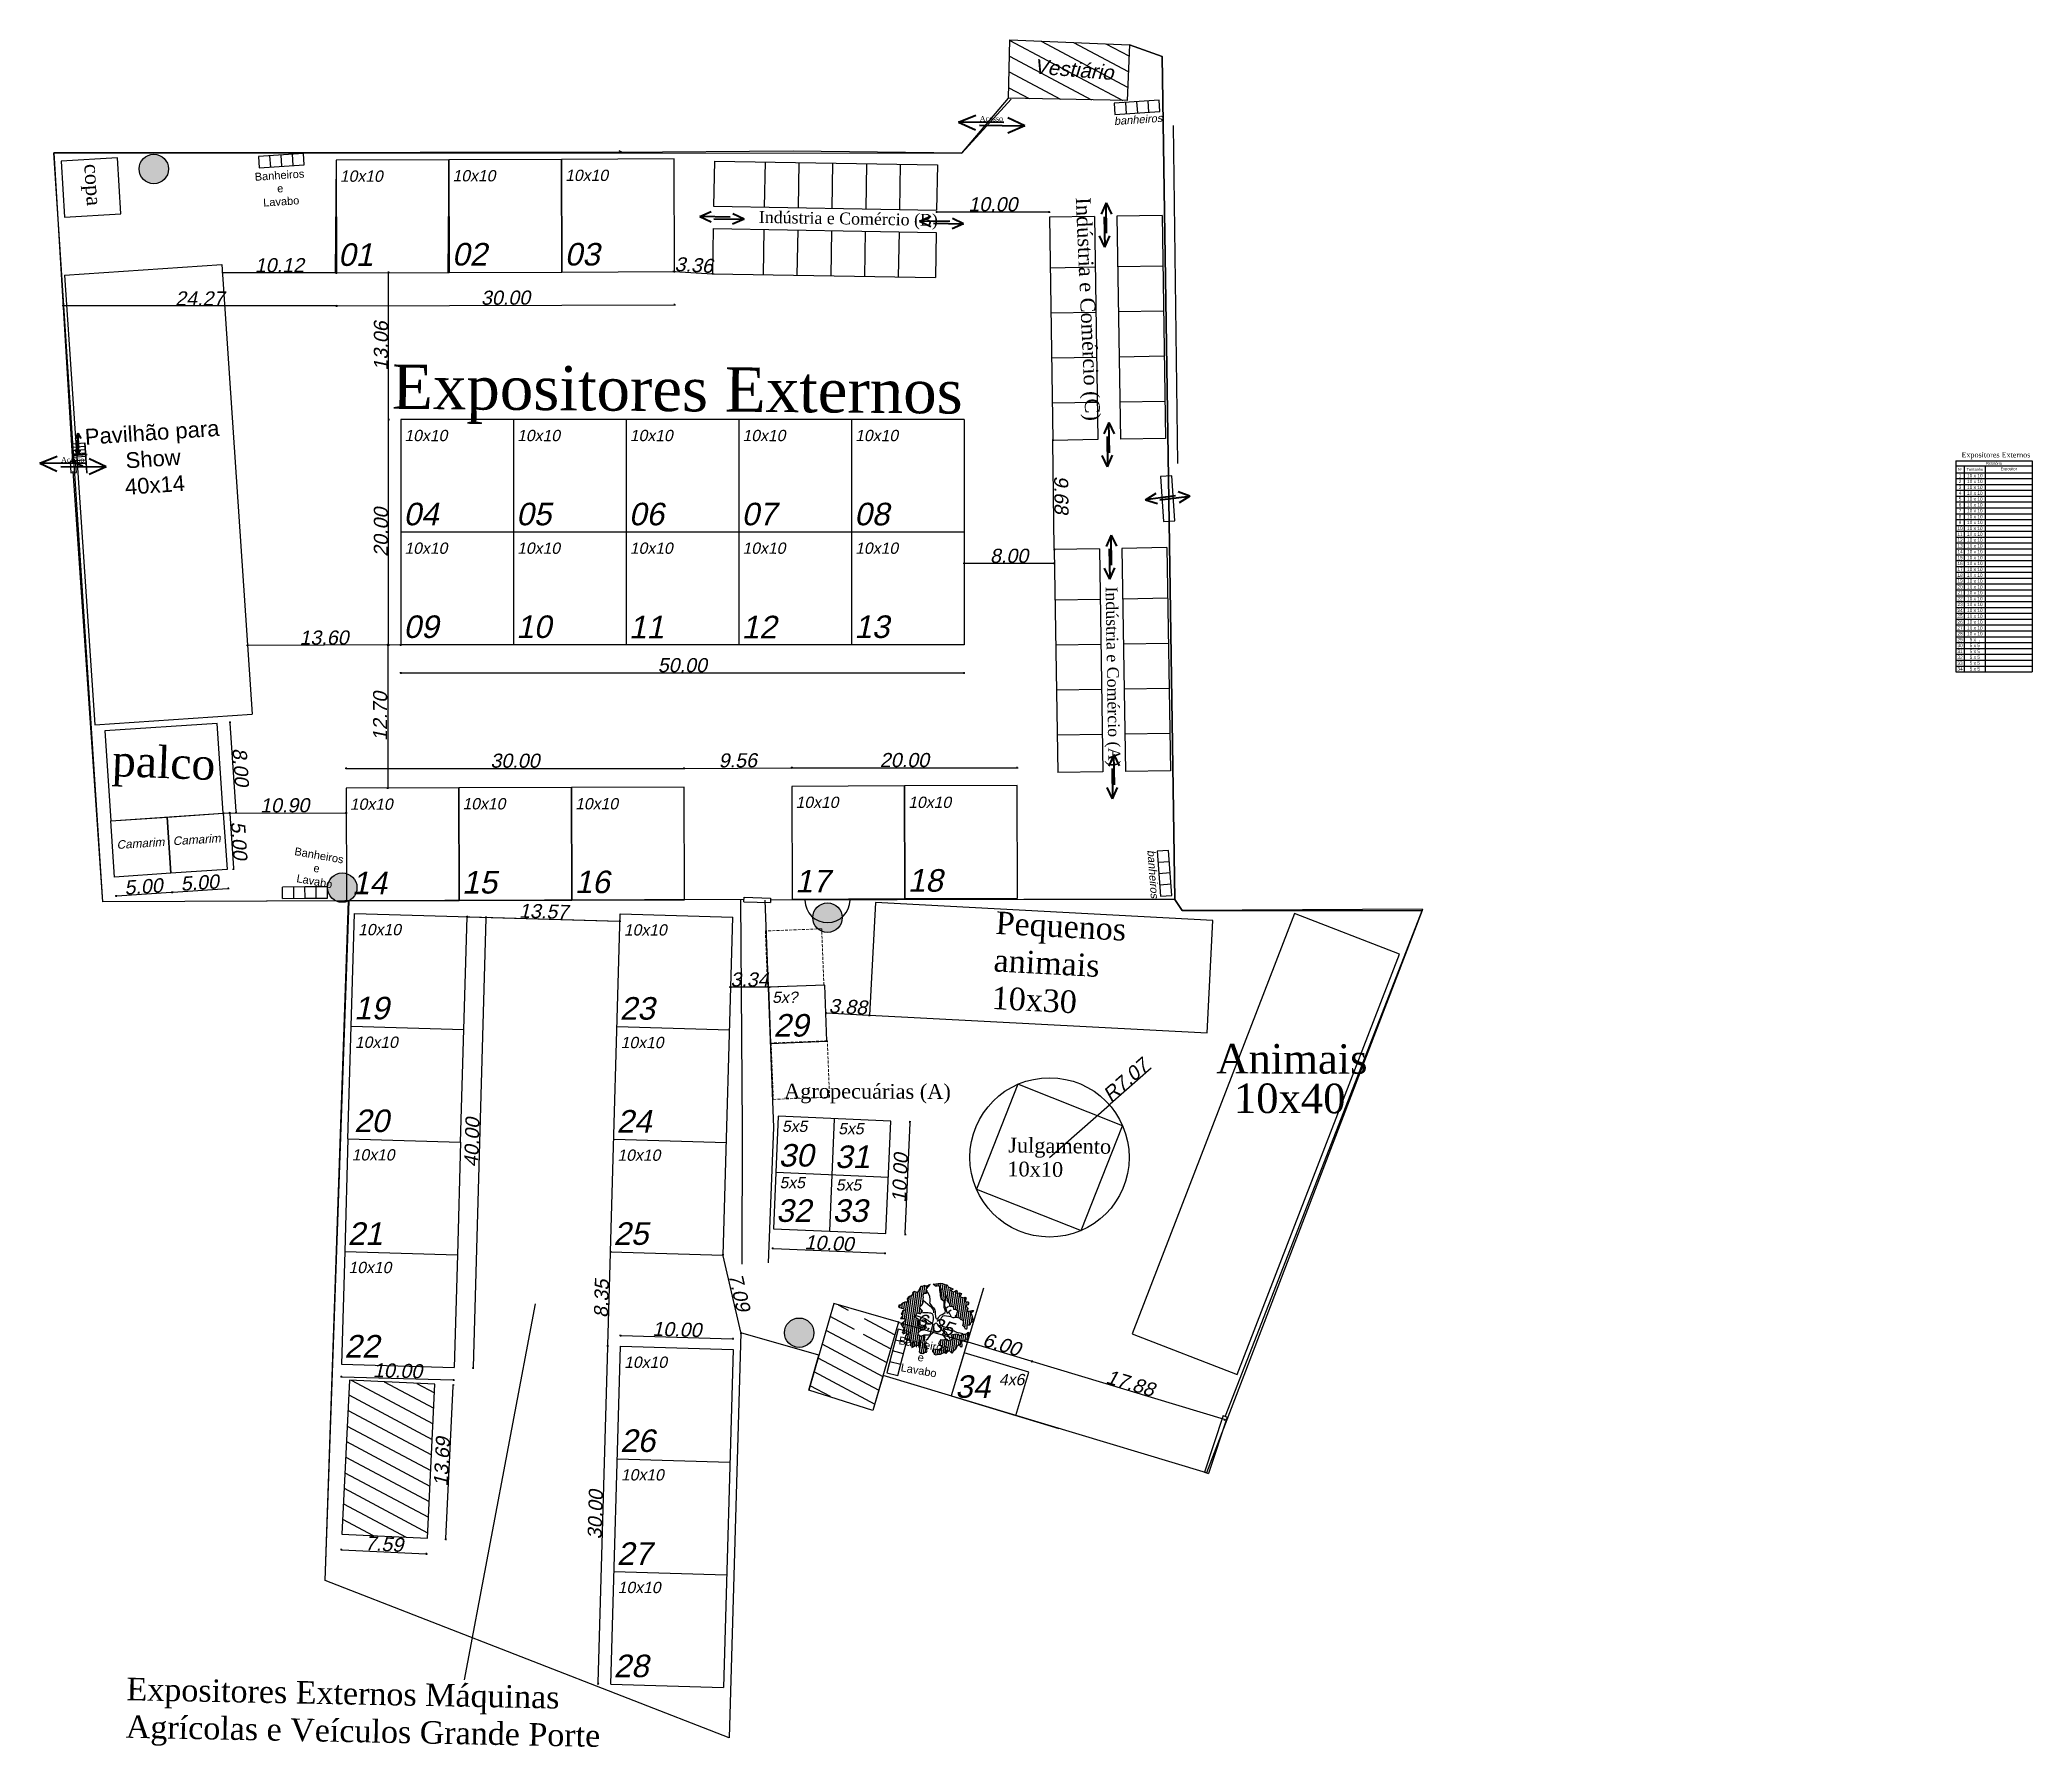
# Model space of a CAD drawing. Header units: metres. Extents: x 2113 to 5678, y -2764 to 956.
# Drawn here: x 4785.7 to 4962.5, y 309.1 to 460.6 of the extents above; entities that cross this region are included whole.
import ezdxf

# ---------------------------------------------------------------- set-up
doc = ezdxf.new("R2010")
doc.units = ezdxf.units.M
doc.header["$MEASUREMENT"] = 0
doc.linetypes.add('DASHED2', pattern=[0.375, 0.25, -0.125])
for name, color, linetype in [('arvo', 7, 'Continuous'), ('ATUALIZADO', 4, 'Continuous'), ('Cota', 1, 'Continuous'), ('COTASOK', 1, 'Continuous'), ('ESTRUTURA', 7, 'Continuous'), ('PAREDE', 7, 'Continuous'), ('SITE', 85, 'Continuous'), ('TELHADO', 6, 'Continuous'), ('TextoÁreas', 7, 'Continuous')]:
    doc.layers.add(name, color=color, linetype=linetype)
doc.styles.add('JEF', font='times.ttf', dxfattribs={"height": 0.3})
doc.styles.add('ROMANS', font='romans.shx')
doc.styles.get("Standard").update_dxf_attribs({"font": 'arial.ttf'})
doc.styles.add('TimesNewRoman', font='times.ttf')
doc.styles.add('util2000', font='arial.ttf', dxfattribs={"oblique": 12.000028})
doc.dimstyles.new('Copy of int_1-50_m_MS_50', dxfattribs={"dimscale": 0.05, "dimtxt": 25, "dimasz": 1.5, "dimexe": 1, "dimexo": 0, "dimgap": 0.75, "dimtad": 1, "dimzin": 1, "dimdsep": 46, "dimtxsty": 'util2000', "dimblk": '_U2_SETA01', "dimcen": 1.5, "dimse1": 1, "dimse2": 1, "dimclrd": 1, "dimclre": 1, "dimclrt": 1, "dimazin": 3, "dimtfac": 1, "dimtix": 1, "dimtmove": 1, "dimatfit": 3, "dimldrblk": '_U2_SETA02', "dimfxl": 1, "dimtzin": 12, "dimarcsym": 0})
pattern_1 = [(45, (14080.07, 98509.164), (-15.9099, 15.9099), [])]

msp = doc.modelspace()

# ---------------------------------------------------------------- texts
at = {"layer": 'COTASOK', "style": 'JEF'}
msp.add_text('Expositores Externos', height=0.46875, dxfattribs=at).set_placement((4956.254, 423.563))
at = {"layer": 'COTASOK', "char_height": 0.4688, "width": 2.38344, "attachment_point": 1, "style": 'JEF'}
for insert in [(4869.128, 453.878), (4787.599, 423.603)]:
    msp.add_mtext('Acesso', dxfattribs=dict(at, insert=insert))
at = {"layer": 'PAREDE', "color": 1, "attachment_point": 7, "style": 'util2000'}
for s, insert, char_height, width, rotation in [('{\\f@Arial Unicode MS|b0|i0|c0|p34;\\C256;Vestiário}', (4873.912, 457.631), 1.3, 7.7325, 355.2102), ('{\\f@Arial Unicode MS|b0|i0|c0|p34;\\C256;Camarim}', (4792.556, 388.8), 0.75, 2.58285, 3.58011), ('{\\f@Arial Unicode MS|b0|i0|c0|p34;\\C256;Camarim}', (4797.545, 389.134), 0.75, 2.58285, 3.58011), ('{\\f@Arial Unicode MS|b0|i0|c0|p34;\\C256;\\P\\H1.4286x;5x?}', (4850.709, 375.139), 0.7, 3.78593, 359.96781), ('{\\f@Arial Unicode MS|b0|i0|c0|p34;\\C256;\\P\\H1.4286x;5x5}', (4851.575, 363.684), 0.7, 3.78593, 359.96781), ('{\\f@Arial Unicode MS|b0|i0|c0|p34;\\C256;\\P\\H1.4286x;5x5}', (4856.57, 363.47), 0.7, 3.78593, 359.96781), ('{\\f@Arial Unicode MS|b0|i0|c0|p34;\\C256;\\P\\H1.4286x;5x5}', (4851.361, 358.688), 0.7, 3.78593, 359.96781), ('{\\f@Arial Unicode MS|b0|i0|c0|p34;\\C256;\\P\\H1.4286x;5x5}', (4856.356, 358.474), 0.7, 3.78593, 359.96781), ('{\\f@Arial Unicode MS|b0|i0|c0|p34;\\C256;\\P\\H1.4286x;4x6}', (4870.836, 341.205), 0.7, 3.78593, 359.96781)]:
    msp.add_mtext(s, dxfattribs=dict(at, insert=insert, char_height=char_height, width=width, rotation=rotation))
for s, insert, char_height, rotation in [('{\\f@Arial Unicode MS|b0|i0|c0|p34;\\C256;banheiros}', (4881.068, 453.06), 0.7, 3.79878), ('{\\f@Arial Unicode MS|b0|i0|c0|p34;\\C256;\\P\\H1.4286x;10x10}', (4822.343, 448.058), 0.7, 359.96781), ('{\\f@Arial Unicode MS|b0|i0|c0|p34;\\C256;\\P\\H1.4286x;10x10}', (4832.342, 448.093), 0.7, 359.96781), ('{\\f@Arial Unicode MS|b0|i0|c0|p34;\\C256;\\P\\H1.4286x;10x10}', (4812.343, 448.023), 0.7, 359.96781), ('{\\f@Arial Unicode MS|b0|i0|c0|p34;\\C256;\\P\\H1.4286x;01}', (4812.193, 440.54), 1.4, 359.96781), ('{\\f@Arial Unicode MS|b0|i0|c0|p34;\\C256;\\P\\H1.4286x;02}', (4822.299, 440.575), 1.4, 359.96781), ('{\\f@Arial Unicode MS|b0|i0|c0|p34;\\C256;\\P\\H1.4286x;03}', (4832.299, 440.575), 1.4, 359.96781), ('{\\f@Arial Unicode MS|b0|i0|c0|p34;\\C256;\\P\\H1.4286x;10x10}', (4818.076, 424.998), 0.7, 359.96781), ('{\\f@Arial Unicode MS|b0|i0|c0|p34;\\C256;\\P\\H1.4286x;10x10}', (4828.076, 424.998), 0.7, 359.96781), ('{\\f@Arial Unicode MS|b0|i0|c0|p34;\\C256;\\P\\H1.4286x;10x10}', (4838.076, 424.998), 0.7, 359.96781), ('{\\f@Arial Unicode MS|b0|i0|c0|p34;\\C256;\\P\\H1.4286x;10x10}', (4848.076, 424.998), 0.7, 359.96781), ('{\\f@Arial Unicode MS|b0|i0|c0|p34;\\C256;\\P\\H1.4286x;10x10}', (4858.076, 424.998), 0.7, 359.96781), ('{\\f@Arial Unicode MS|b0|i0|c0|p34;\\C256;\\P\\H1.4286x;04}', (4817.998, 417.515), 1.4, 359.96781), ('{\\f@Arial Unicode MS|b0|i0|c0|p34;\\C256;\\P\\H1.4286x;05}', (4827.998, 417.515), 1.4, 359.96781), ('{\\f@Arial Unicode MS|b0|i0|c0|p34;\\C256;\\P\\H1.4286x;06}', (4837.998, 417.515), 1.4, 359.96781), ('{\\f@Arial Unicode MS|b0|i0|c0|p34;\\C256;\\P\\H1.4286x;07}', (4847.998, 417.515), 1.4, 359.96781), ('{\\f@Arial Unicode MS|b0|i0|c0|p34;\\C256;\\P\\H1.4286x;08}', (4857.998, 417.515), 1.4, 359.96781), ('{\\f@Arial Unicode MS|b0|i0|c0|p34;\\C256;\\P\\H1.4286x;10x10}', (4818.076, 414.998), 0.7, 359.96781), ('{\\f@Arial Unicode MS|b0|i0|c0|p34;\\C256;\\P\\H1.4286x;10x10}', (4828.076, 414.998), 0.7, 359.96781), ('{\\f@Arial Unicode MS|b0|i0|c0|p34;\\C256;\\P\\H1.4286x;10x10}', (4838.076, 414.998), 0.7, 359.96781), ('{\\f@Arial Unicode MS|b0|i0|c0|p34;\\C256;\\P\\H1.4286x;10x10}', (4848.076, 414.998), 0.7, 359.96781), ('{\\f@Arial Unicode MS|b0|i0|c0|p34;\\C256;\\P\\H1.4286x;10x10}', (4858.076, 414.998), 0.7, 359.96781), ('{\\f@Arial Unicode MS|b0|i0|c0|p34;\\C256;\\P\\H1.4286x;09}', (4817.998, 407.515), 1.4, 359.96781), ('{\\f@Arial Unicode MS|b0|i0|c0|p34;\\C256;\\P\\H1.4286x;10}', (4827.998, 407.515), 1.4, 359.96781), ('{\\f@Arial Unicode MS|b0|i0|c0|p34;\\C256;\\P\\H1.4286x;11}', (4837.998, 407.515), 1.4, 359.96781), ('{\\f@Arial Unicode MS|b0|i0|c0|p34;\\C256;\\P\\H1.4286x;12}', (4847.998, 407.515), 1.4, 359.96781), ('{\\f@Arial Unicode MS|b0|i0|c0|p34;\\C256;\\P\\H1.4286x;13}', (4857.998, 407.515), 1.4, 359.96781), ('{\\f@Arial Unicode MS|b0|i0|c0|p34;\\C256;\\P\\H1.4286x;10x10}', (4813.226, 392.279), 0.7, 359.96781), ('{\\f@Arial Unicode MS|b0|i0|c0|p34;\\C256;\\P\\H1.4286x;10x10}', (4823.226, 392.314), 0.7, 359.96781), ('{\\f@Arial Unicode MS|b0|i0|c0|p34;\\C256;\\P\\H1.4286x;10x10}', (4833.226, 392.315), 0.7, 359.96781), ('{\\f@Arial Unicode MS|b0|i0|c0|p34;\\C256;\\P\\H1.4286x;10x10}', (4852.786, 392.444), 0.7, 359.96781), ('{\\f@Arial Unicode MS|b0|i0|c0|p34;\\C256;\\P\\H1.4286x;10x10}', (4862.786, 392.445), 0.7, 359.96781), ('{\\f@Arial Unicode MS|b0|i0|c0|p34;\\C256;banheiros}', (4883.988, 388.704), 0.7, 274.27189), ('{\\f@Arial Unicode MS|b0|i0|c0|p34;\\C256;\\P\\H1.4286x;14}', (4813.411, 384.796), 1.4, 359.96781), ('{\\f@Arial Unicode MS|b0|i0|c0|p34;\\C256;\\P\\H1.4286x;15}', (4823.182, 384.83), 1.4, 359.96781), ('{\\f@Arial Unicode MS|b0|i0|c0|p34;\\C256;\\P\\H1.4286x;16}', (4833.182, 384.865), 1.4, 359.96781), ('{\\f@Arial Unicode MS|b0|i0|c0|p34;\\C256;\\P\\H1.4286x;17}', (4852.742, 384.96), 1.4, 359.96781), ('{\\f@Arial Unicode MS|b0|i0|c0|p34;\\C256;\\P\\H1.4286x;18}', (4862.742, 384.997), 1.4, 359.96781), ('{\\f@Arial Unicode MS|b0|i0|c0|p34;\\C256;\\P\\H1.4286x;10x10}', (4813.966, 381.144), 0.7, 359.96781), ('{\\f@Arial Unicode MS|b0|i0|c0|p34;\\C256;\\P\\H1.4286x;10x10}', (4837.549, 381.117), 0.7, 359.96781), ('{\\f@Arial Unicode MS|b0|i0|c0|p34;\\C256;\\P\\H1.4286x;19}', (4813.601, 373.665), 1.4, 359.96781), ('{\\f@Arial Unicode MS|b0|i0|c0|p34;\\C256;\\P\\H1.4286x;23}', (4837.184, 373.638), 1.4, 359.96781), ('{\\f@Arial Unicode MS|b0|i0|c0|p34;\\C256;\\P\\H1.4286x;29}', (4850.827, 372.134), 1.4, 359.96781), ('{\\f@Arial Unicode MS|b0|i0|c0|p34;\\C256;\\P\\H1.4286x;10x10}', (4813.68, 371.148), 0.7, 359.96781), ('{\\f@Arial Unicode MS|b0|i0|c0|p34;\\C256;\\P\\H1.4286x;10x10}', (4837.263, 371.121), 0.7, 359.96781), ('{\\f@Arial Unicode MS|b0|i0|c0|p34;\\C256;\\P\\H1.4286x;20}', (4813.601, 363.66), 1.4, 359.96781), ('{\\f@Arial Unicode MS|b0|i0|c0|p34;\\C256;\\P\\H1.4286x;24}', (4836.899, 363.642), 1.4, 359.96781), ('{\\f@Arial Unicode MS|b0|i0|c0|p34;\\C256;\\P\\H1.4286x;30}', (4851.281, 360.596), 1.4, 359.96781), ('{\\f@Arial Unicode MS|b0|i0|c0|p34;\\C256;\\P\\H1.4286x;31}', (4856.281, 360.469), 1.4, 359.96781), ('{\\f@Arial Unicode MS|b0|i0|c0|p34;\\C256;\\P\\H1.4286x;10x10}', (4813.394, 361.152), 0.7, 359.96781), ('{\\f@Arial Unicode MS|b0|i0|c0|p34;\\C256;\\P\\H1.4286x;10x10}', (4836.977, 361.125), 0.7, 359.96781), ('{\\f@Arial Unicode MS|b0|i0|c0|p34;\\C256;\\P\\H1.4286x;32}', (4851.071, 355.687), 1.4, 359.96781), ('{\\f@Arial Unicode MS|b0|i0|c0|p34;\\C256;\\P\\H1.4286x;33}', (4856.076, 355.687), 1.4, 359.96781), ('{\\f@Arial Unicode MS|b0|i0|c0|p34;\\C256;\\P\\H1.4286x;21}', (4813.03, 353.673), 1.4, 359.96781), ('{\\f@Arial Unicode MS|b0|i0|c0|p34;\\C256;\\P\\H1.4286x;25}', (4836.613, 353.646), 1.4, 359.96781), ('{\\f@Arial Unicode MS|b0|i0|c0|p34;\\C256;\\P\\H1.4286x;10x10}', (4813.109, 351.156), 0.7, 359.96781), ('{\\f@Arial Unicode MS|b0|i0|c0|p34;\\C256;\\P\\H1.4286x;22}', (4812.744, 343.677), 1.4, 359.96781), ('{\\f@Arial Unicode MS|b0|i0|c0|p34;\\C256;\\P\\H1.4286x;10x10}', (4837.575, 342.746), 0.7, 359.96781), ('{\\f@Arial Unicode MS|b0|i0|c0|p34;\\C256;\\P\\H1.4286x;34}', (4866.947, 340.068), 1.4, 359.96781), ('{\\f@Arial Unicode MS|b0|i0|c0|p34;\\C256;\\P\\H1.4286x;26}', (4837.21, 335.267), 1.4, 359.96781), ('{\\f@Arial Unicode MS|b0|i0|c0|p34;\\C256;\\P\\H1.4286x;10x10}', (4837.289, 332.75), 0.7, 359.96781), ('{\\f@Arial Unicode MS|b0|i0|c0|p34;\\C256;\\P\\H1.4286x;27}', (4836.925, 325.271), 1.4, 359.96781), ('{\\f@Arial Unicode MS|b0|i0|c0|p34;\\C256;\\P\\H1.4286x;10x10}', (4837.003, 322.754), 0.7, 359.96781), ('{\\f@Arial Unicode MS|b0|i0|c0|p34;\\C256;\\P\\H1.4286x;28}', (4836.639, 315.275), 1.4, 359.96781)]:
    msp.add_mtext(s, dxfattribs=dict(at, insert=insert, char_height=char_height, rotation=rotation))
at = {"layer": 'PAREDE', "color": 1, "char_height": 0.7, "attachment_point": 7}
for insert, rotation in [((4807.107, 445.924), 3.79878), ((4809.978, 385.603), 349.99061), ((4863.599, 342.188), 349.99061)]:
    msp.add_mtext('\\pi-2.14703;{\\C256;Banheiros\\P\\pi-0.23373;e\\P\\pi-1.55017;Lavabo}', dxfattribs=dict(at, insert=insert, rotation=rotation))
at = {"layer": 'PAREDE', "color": 1, "insert": (4787.929, 419.872), "char_height": 1.4, "width": 16.01334, "attachment_point": 7, "rotation": 3.79878}
msp.add_mtext('\\pi2.14357;{\\C256;Pavilhão para \\P\\pi5.61206;Show\\P\\pi5.40196;40x14}', dxfattribs=at)
at = {"layer": 'PAREDE', "attachment_point": 1, "style": 'ROMANS'}
for s, width, insert, char_height, rotation in [('{\\fTimes New Roman|b0|i0|c0|p18;palco}', 57.76889, (4792.198, 398.092), 2.8, 357.72049), ('{\\fTimes New Roman|b0|i0|c0|p18;Pequenos animais\\P10x30}', 1.69226, (4870.605, 383.277), 2, 356.96947), ('{\\fTimes New Roman|b0|i0|c0|p18;Expositores Externos Máquinas Agrícolas e Veículos Grande Porte}', 47.99742, (4793.432, 315.26), 2, 358.89096)]:
    msp.add_mtext_dynamic_manual_height_columns(s, width=width, gutter_width=15, heights=[0], dxfattribs=dict(at, insert=insert, char_height=char_height, rotation=rotation))
at = {"layer": 'TextoÁreas', "style": 'TimesNewRoman'}
for s, height, rotation, p in [('copa', 1.311, 273.83097, (4789.649, 449.583)), ('Indústria e Comércio (C)', 1.31096, 272.51564, (4877.647, 446.622)), ('Indústria e Comércio (B)', 1.04877, 358.99948, (4849.522, 444.389)), ('Expositores Externos', 3.93287, 359.51731, (4816.957, 427.886)), ('Indústria e Comércio (A)', 1.04877, 270.91953, (4880.298, 412.107)), ('Animais', 2.6219, 359.83499, (4890.117, 368.897)), ('Agropecuárias (A)', 1.31096, 359.79477, (4851.766, 366.678)), ('10x40', 2.6219, 359.83499, (4891.68, 365.382)), ('Julgamento', 1.311, 359.22037, (4871.651, 361.878)), ('10x10', 1.311, 359.22037, (4871.571, 359.767))]:
    msp.add_text(s, height=height, rotation=rotation, dxfattribs=at).set_placement(p)

# ---------------------------------------------------------------- blocks, each defined once
blk = doc.blocks.new('agac2')
at = {"layer": 'arvo'}
h = blk.add_hatch(dxfattribs=at)
h.set_pattern_fill('ANSI31', color=74, scale=180, style=0)
h.set_pattern_definition(pattern_1)
h.paths.add_polyline_path([(14352, 98925), (14366, 98933), (14376, 98923), (14387, 98913), (14380, 98901), (14402, 98904), (14427, 98915), (14427, 98936), (14426, 98959), (14438, 98973), (14456, 98972), (14476, 98976), (14495, 98990), (14508, 99006), (14517, 99017), (14528, 99028), (14539, 99047), (14551, 99058), (14569, 99062), (14580, 99051), (14603, 99050), (14609, 99064), (14610, 99083), (14627, 99088), (14645, 99092), (14678, 99103), (14661, 99104), (14642, 99106), (14629, 99116), (14620, 99131), (14596, 99136), (14579, 99147), (14562, 99140), (14544, 99130), (14528, 99123), (14509, 99118), (14499, 99128), (14487, 99145), (14473, 99150), (14459, 99142), (14452, 99128), (14423, 99130), (14408, 99134), (14388, 99134), (14371, 99128), (14363, 99112), (14349, 99099), (14327, 99114), (14310, 99116), (14288, 99120), (14267, 99118), (14252, 99128), (14240, 99117), (14245, 99101), (14256, 99084), (14267, 99074), (14270, 99057), (14263, 99045), (14246, 99054), (14232, 99042), (14213, 99030), (14223, 99020), (14212, 99008), (14195, 99002), (14175, 98995), (14198, 98978), (14211, 98970), (14209, 98949), (14189, 98940), (14170, 98941), (14142, 98944), (14142, 98923), (14137, 98907), (14143, 98890), (14125, 98874), (14109, 98866), (14098, 98856), (14094, 98836), (14115, 98831), (14131, 98827), (14126, 98808), (14103, 98802), (14089, 98795), (14086, 98773), (14090, 98756), (14117, 98754), (14103, 98729), (14105, 98710), (14105, 98691), (14093, 98668), (14080, 98654), (14111, 98647), (14130, 98646), (14144, 98640), (14154, 98626), (14147, 98600), (14140, 98585), (14125, 98570), (14116, 98558), (14124, 98540), (14139, 98524), (14160, 98519), (14180, 98509), (14195, 98518), (14201, 98534), (14195, 98550), (14219, 98546), (14220, 98568), (14211, 98587), (14238, 98589), (14251, 98596), (14241, 98612), (14243, 98632), (14257, 98647), (14276, 98662), (14270, 98676), (14253, 98687), (14237, 98693), (14226, 98725), (14235, 98740), (14261, 98749), (14288, 98745), (14303, 98736), (14327, 98738), (14346, 98732), (14355, 98747), (14336, 98776), (14314, 98798), (14322, 98817), (14330, 98828), (14321, 98842), (14335, 98863), (14324, 98884), (14326, 98908), (14339, 98917)])
h = blk.add_hatch(dxfattribs=at)
h.set_pattern_fill('ANSI31', color=74, scale=180, style=0)
h.set_pattern_definition(pattern_1)
h.paths.add_polyline_path([(14834, 98886), (14828, 98905), (14859, 98902), (14853, 98916), (14839, 98938), (14828, 98956), (14832, 98980), (14821, 98991), (14809, 99007), (14799, 99027), (14785, 99040), (14710, 99083), (14716, 99051), (14733, 99039), (14749, 99030), (14757, 99017), (14753, 99002), (14750, 98987), (14732, 98974), (14723, 98957), (14715, 98945), (14705, 98931), (14699, 98917), (14688, 98896), (14680, 98888), (14679, 98884), (14702, 98858), (14717, 98869), (14724, 98883), (14746, 98892), (14742, 98877), (14741, 98848), (14725, 98843), (14722, 98822), (14722, 98801), (14720, 98784), (14708, 98768), (14727, 98751), (14737, 98730), (14724, 98712), (14744, 98693), (14749, 98667), (14732, 98658), (14714, 98645), (14694, 98644), (14688, 98624), (14715, 98596), (14719, 98565), (14730, 98556), (14733, 98538), (14719, 98520), (14695, 98506), (14699, 98479), (14694, 98452), (14704, 98443), (14714, 98454), (14723, 98466), (14732, 98478), (14748, 98468), (14760, 98458), (14772, 98467), (14784, 98475), (14801, 98472), (14820, 98475), (14826, 98489), (14836, 98510), (14844, 98523), (14850, 98546), (14856, 98563), (14882, 98560), (14895, 98567), (14880, 98580), (14865, 98584), (14834, 98601), (14844, 98612), (14861, 98629), (14858, 98647), (14861, 98663), (14883, 98659), (14905, 98667), (14904, 98686), (14891, 98693), (14881, 98707), (14893, 98717), (14917, 98732), (14910, 98748), (14893, 98752), (14879, 98770), (14866, 98791), (14884, 98797), (14904, 98803), (14891, 98824), (14875, 98830), (14863, 98840), (14875, 98851), (14882, 98870), (14860, 98869), (14842, 98874)])
h = blk.add_hatch(dxfattribs=at)
h.set_pattern_fill('ANSI31', color=74, scale=180, style=0)
h.set_pattern_definition(pattern_1)
h.paths.add_polyline_path([(14491, 98453), (14455, 98469), (14460, 98486), (14448, 98494), (14415, 98510), (14399, 98525), (14387, 98516), (14368, 98512), (14353, 98505), (14351, 98484), (14368, 98458), (14361, 98444), (14342, 98445), (14317, 98453), (14300, 98460), (14290, 98472), (14269, 98492), (14252, 98487), (14241, 98470), (14244, 98450), (14238, 98435), (14251, 98417), (14268, 98411), (14291, 98395), (14307, 98390), (14345, 98384), (14347, 98365), (14367, 98372), (14395, 98367), (14402, 98352), (14407, 98327), (14425, 98333), (14446, 98334), (14463, 98336), (14479, 98344), (14498, 98357), (14518, 98354), (14537, 98356), (14528, 98335), (14532, 98316), (14544, 98324), (14556, 98339), (14562, 98353), (14575, 98367), (14600, 98356), (14634, 98346), (14645, 98363), (14667, 98374), (14686, 98376), (14695, 98387), (14701, 98406), (14665, 98405), (14651, 98413), (14637, 98423), (14612, 98430), (14587, 98436), (14597, 98454), (14581, 98470), (14539, 98493), (14522, 98486), (14519, 98470), (14508, 98456)])
at = {"layer": 'arvo', "color": 74}
for points in [[(14678, 99103), (14661, 99104), (14642, 99106), (14629, 99116), (14620, 99131), (14596, 99136), (14579, 99147), (14562, 99140), (14544, 99130), (14528, 99123), (14509, 99118), (14499, 99128), (14487, 99145), (14473, 99150), (14459, 99142), (14452, 99128), (14423, 99130), (14408, 99134), (14388, 99134), (14371, 99128), (14363, 99112), (14349, 99099), (14327, 99114), (14310, 99116), (14288, 99120), (14267, 99118), (14252, 99128), (14240, 99117), (14245, 99101), (14256, 99084), (14267, 99074), (14270, 99057), (14263, 99045), (14246, 99054), (14232, 99042), (14213, 99030), (14223, 99020), (14212, 99008), (14195, 99002), (14175, 98995), (14198, 98978), (14211, 98970), (14209, 98949), (14189, 98940), (14170, 98941), (14142, 98944), (14142, 98923), (14137, 98907), (14143, 98890), (14125, 98874), (14109, 98866), (14098, 98856), (14094, 98836), (14115, 98831), (14131, 98827), (14126, 98808), (14103, 98802), (14089, 98795), (14086, 98773), (14090, 98756), (14117, 98754), (14103, 98729), (14105, 98710), (14105, 98691), (14093, 98668), (14080, 98654), (14111, 98647), (14130, 98646), (14144, 98640), (14154, 98626), (14147, 98600), (14140, 98585), (14125, 98570), (14116, 98558), (14124, 98540), (14139, 98524), (14160, 98519), (14180, 98509), (14195, 98518), (14201, 98534), (14195, 98550), (14219, 98546), (14220, 98568), (14211, 98587), (14238, 98589), (14251, 98596), (14241, 98612), (14243, 98632), (14257, 98647), (14276, 98662), (14270, 98676), (14253, 98687), (14237, 98693), (14226, 98725), (14235, 98740), (14261, 98749), (14288, 98745), (14303, 98736), (14327, 98738), (14346, 98732), (14355, 98747), (14336, 98776), (14314, 98798), (14322, 98817), (14330, 98828), (14321, 98842), (14335, 98863), (14324, 98884), (14326, 98908), (14339, 98917), (14352, 98925), (14366, 98933), (14376, 98923), (14387, 98913), (14380, 98901), (14402, 98904), (14427, 98915), (14427, 98936), (14426, 98959), (14438, 98973), (14456, 98972), (14476, 98976), (14495, 98990), (14508, 99006), (14517, 99017), (14528, 99028), (14539, 99047), (14551, 99058), (14569, 99062), (14580, 99051), (14603, 99050), (14609, 99064), (14610, 99083), (14627, 99088), (14645, 99092), (14678, 99103)], [(14339, 98917), (14402, 98827), (14404, 98809), (14411, 98792), (14415, 98775), (14422, 98760), (14428, 98745), (14441, 98737), (14454, 98746), (14468, 98760), (14478, 98770), (14487, 98783), (14493, 98797), (14500, 98811), (14488, 98838), (14475, 98845), (14466, 98859), (14446, 98874), (14428, 98886), (14415, 98898)], [(14603, 99050), (14594, 99004), (14585, 98991), (14577, 98973), (14567, 98959), (14558, 98949), (14548, 98938), (14547, 98918), (14545, 98894), (14548, 98877), (14553, 98857), (14548, 98836), (14539, 98820), (14530, 98809), (14519, 98794), (14512, 98779), (14505, 98767), (14501, 98752), (14510, 98736), (14526, 98742), (14543, 98748), (14564, 98751), (14583, 98748), (14604, 98745), (14623, 98745), (14636, 98755), (14643, 98775), (14647, 98792), (14657, 98807), (14666, 98818), (14676, 98834), (14691, 98851), (14685, 98869), (14679, 98883), (14683, 98898), (14690, 98913), (14696, 98926), (14707, 98944), (14718, 98964), (14728, 98981), (14736, 98994), (14743, 99006), (14751, 99018)], [(14508, 99006), (14528, 98904), (14534, 98890), (14534, 98868), (14532, 98851), (14524, 98835), (14515, 98823)], [(14710, 99083), (14785, 99040), (14799, 99027), (14809, 99007), (14821, 98991), (14832, 98980), (14828, 98956), (14839, 98938), (14853, 98916), (14859, 98902), (14828, 98905), (14834, 98886), (14842, 98874), (14860, 98869), (14882, 98870), (14875, 98851), (14863, 98840), (14875, 98830), (14891, 98824), (14904, 98803), (14884, 98797), (14866, 98791), (14879, 98770), (14893, 98752), (14910, 98748), (14917, 98732), (14893, 98717), (14881, 98707), (14891, 98693), (14904, 98686), (14905, 98667), (14883, 98659), (14861, 98663), (14858, 98647), (14861, 98629), (14844, 98612), (14834, 98601), (14865, 98584), (14880, 98580), (14895, 98567), (14882, 98560), (14856, 98563), (14850, 98546), (14844, 98523), (14836, 98510), (14826, 98489), (14820, 98475), (14801, 98472), (14784, 98475), (14772, 98467), (14760, 98458), (14748, 98468), (14732, 98478), (14723, 98466), (14714, 98454), (14704, 98443), (14694, 98452), (14699, 98479), (14695, 98506), (14719, 98520), (14733, 98538), (14730, 98556), (14719, 98565), (14715, 98596), (14688, 98624), (14694, 98644), (14714, 98645), (14732, 98658), (14749, 98667), (14744, 98693), (14724, 98712), (14737, 98730), (14727, 98751), (14708, 98768), (14720, 98784), (14722, 98801), (14722, 98822), (14725, 98843), (14741, 98848), (14742, 98877), (14746, 98892), (14724, 98883), (14717, 98869), (14702, 98858), (14678, 98885), (14688, 98896), (14699, 98917), (14705, 98931), (14715, 98945), (14723, 98957), (14732, 98974), (14750, 98987), (14753, 99002), (14757, 99017), (14749, 99030), (14733, 99039), (14716, 99051), (14710, 99083)], [(14473, 98569), (14475, 98587), (14476, 98609), (14476, 98629), (14472, 98645), (14470, 98664), (14475, 98684), (14472, 98704), (14458, 98712), (14434, 98709), (14418, 98693), (14406, 98680), (14397, 98669), (14387, 98658), (14371, 98644), (14356, 98639), (14330, 98640), (14309, 98634), (14293, 98629), (14276, 98622), (14254, 98621)], [(14330, 98640), (14270, 98686)], [(14330, 98640), (14373, 98674), (14391, 98687), (14402, 98696), (14414, 98706), (14426, 98717), (14437, 98728), (14425, 98735), (14410, 98739), (14395, 98747), (14378, 98755)], [(14410, 98739), (14352, 98826)], [(14649, 98664), (14591, 98721), (14576, 98726), (14557, 98722), (14541, 98717), (14525, 98711), (14510, 98700), (14500, 98684), (14501, 98663), (14504, 98642), (14510, 98625), (14521, 98614), (14532, 98602), (14537, 98580), (14541, 98559), (14549, 98545), (14568, 98527), (14579, 98515), (14586, 98501), (14594, 98487), (14606, 98471), (14621, 98457), (14631, 98445), (14640, 98432)], [(14657, 98784), (14638, 98725), (14659, 98723), (14677, 98725), (14697, 98725)], [(14659, 98723), (14649, 98664), (14661, 98646), (14672, 98635), (14690, 98628)], [(14746, 98892), (14709, 98860), (14697, 98847), (14687, 98835), (14677, 98825), (14667, 98812), (14660, 98801), (14657, 98784), (14673, 98776), (14698, 98780)], [(14701, 98406), (14695, 98387), (14686, 98376), (14667, 98374), (14645, 98363), (14634, 98346), (14600, 98356), (14575, 98367), (14562, 98353), (14556, 98339), (14544, 98324), (14532, 98316), (14528, 98335), (14537, 98356), (14518, 98354), (14498, 98357), (14479, 98344), (14463, 98336), (14446, 98334), (14425, 98333), (14407, 98327), (14402, 98352), (14395, 98367), (14367, 98372), (14347, 98365), (14345, 98384), (14307, 98390), (14291, 98395), (14268, 98411), (14251, 98417), (14238, 98435), (14244, 98450), (14241, 98470), (14252, 98487), (14269, 98492), (14290, 98472), (14300, 98460), (14317, 98453), (14342, 98445), (14361, 98444), (14368, 98458), (14351, 98484), (14353, 98505), (14368, 98512), (14387, 98516), (14399, 98525), (14415, 98510), (14448, 98494), (14460, 98486), (14455, 98469), (14491, 98453), (14508, 98456), (14519, 98470), (14522, 98486), (14539, 98493), (14581, 98470), (14597, 98454), (14587, 98436), (14612, 98430), (14637, 98423), (14651, 98413), (14665, 98405), (14701, 98406)], [(14448, 98494), (14453, 98569), (14473, 98569)], [(14549, 98545), (14511, 98586), (14503, 98599), (14493, 98611), (14490, 98593), (14490, 98573), (14497, 98559), (14497, 98541), (14489, 98526), (14488, 98503), (14485, 98486), (14482, 98469)]]:
    blk.add_lwpolyline(points, dxfattribs=at)
blk = doc.blocks.new('_U2_SETA01')
at = {"color": 0}
for p, q in [((-1, 0), (1, 0)), ((0, -1), (0, 1))]:
    blk.add_line(p, q, dxfattribs=at)
blk.add_line((-0.5, -0.5), (0.5, 0.5))
blk = doc.blocks.new('*D183')
at = {"layer": 'Cota', "color": 1, "lineweight": -2, "transparency": 16777216}
blk.add_line((4817.82, 404.44), (4867.67, 404.44), dxfattribs=at)
at = {"layer": 'Defpoints', "color": 0, "transparency": 16777216}
for p in [(4817.74, 406.93), (4867.74, 406.93), (4867.74, 404.44)]:
    blk.add_point(p, dxfattribs=at)
at = {"layer": 'Cota', "color": 1, "lineweight": -2, "transparency": 16777216, "xscale": 0.07500000000000001, "yscale": 0.07500000000000001, "zscale": 0.07500000000000001, "rotation": 180}
blk.add_blockref('_U2_SETA01', (4817.74, 404.44), dxfattribs=at)
at = {"layer": 'Cota', "color": 1, "lineweight": -2, "transparency": 16777216, "xscale": 0.07500000000000001, "yscale": 0.07500000000000001, "zscale": 0.07500000000000001}
blk.add_blockref('_U2_SETA01', (4867.74, 404.44), dxfattribs=at)
at = {"layer": 'Cota', "color": 1, "transparency": 16777216, "insert": (4842.74, 405.12), "char_height": 1.25, "attachment_point": 5, "style": 'util2000'}
blk.add_mtext('50.00', dxfattribs=at)
blk = doc.blocks.new('_U2_SETA02')
blk.add_solid([(-1, -0.2), (0, 0), (-1, 0.2)])
blk = doc.blocks.new('*D184')
at = {"layer": 'Cota', "color": 1, "lineweight": -2, "transparency": 16777216}
blk.add_line((4875.67, 414.16), (4867.82, 414.16), dxfattribs=at)
at = {"layer": 'Defpoints', "color": 0, "transparency": 16777216}
for p in [(4867.74, 415.4), (4867.74, 414.16), (4875.74, 415.4)]:
    blk.add_point(p, dxfattribs=at)
at = {"layer": 'Cota', "color": 1, "lineweight": -2, "transparency": 16777216, "xscale": 0.07500000000000001, "yscale": 0.07500000000000001, "zscale": 0.07500000000000001, "rotation": 180}
blk.add_blockref('_U2_SETA01', (4867.74, 414.16), dxfattribs=at)
at = {"layer": 'Cota', "color": 1, "lineweight": -2, "transparency": 16777216, "xscale": 0.07500000000000001, "yscale": 0.07500000000000001, "zscale": 0.07500000000000001}
blk.add_blockref('_U2_SETA01', (4875.74, 414.16), dxfattribs=at)
at = {"layer": 'Cota', "color": 1, "transparency": 16777216, "insert": (4871.74, 414.83), "char_height": 1.25, "attachment_point": 5, "style": 'util2000'}
blk.add_mtext('8.00', dxfattribs=at)
blk = doc.blocks.new('*D185')
at = {"layer": 'Cota', "color": 1, "lineweight": -2, "transparency": 16777216}
blk.add_line((4816.67, 407), (4816.67, 426.85), dxfattribs=at)
at = {"layer": 'Defpoints', "color": 0, "transparency": 16777216}
for p in [(4816.67, 426.93), (4817.74, 426.93), (4817.74, 406.93)]:
    blk.add_point(p, dxfattribs=at)
at = {"layer": 'Cota', "color": 1, "lineweight": -2, "transparency": 16777216, "xscale": 0.07500000000000001, "yscale": 0.07500000000000001, "zscale": 0.07500000000000001}
for p, rotation in [((4816.67, 426.93), 90), ((4816.67, 406.93), 270)]:
    blk.add_blockref('_U2_SETA01', p, dxfattribs=dict(at, rotation=rotation))
at = {"layer": 'Cota', "color": 1, "transparency": 16777216, "insert": (4815.99, 416.93), "char_height": 1.25, "attachment_point": 5, "rotation": 90, "style": 'util2000'}
blk.add_mtext('20.00', dxfattribs=at)
blk = doc.blocks.new('*D186')
at = {"layer": 'Cota', "color": 1, "lineweight": -2, "transparency": 16777216}
blk.add_line((4816.59, 406.85), (4816.59, 394.3), dxfattribs=at)
at = {"layer": 'Defpoints', "color": 0, "transparency": 16777216}
for p in [(4817.74, 406.93), (4816.59, 394.22), (4817.74, 394.22)]:
    blk.add_point(p, dxfattribs=at)
at = {"layer": 'Cota', "color": 1, "lineweight": -2, "transparency": 16777216, "xscale": 0.07500000000000001, "yscale": 0.07500000000000001, "zscale": 0.07500000000000001}
for p, rotation in [((4816.59, 406.93), 90), ((4816.59, 394.22), 270)]:
    blk.add_blockref('_U2_SETA01', p, dxfattribs=dict(at, rotation=rotation))
at = {"layer": 'Cota', "color": 1, "transparency": 16777216, "insert": (4815.92, 400.58), "char_height": 1.25, "attachment_point": 5, "rotation": 90, "style": 'util2000'}
blk.add_mtext('12.70', dxfattribs=at)
blk = doc.blocks.new('*D187')
at = {"layer": 'Cota', "color": 1, "lineweight": -2, "transparency": 16777216}
blk.add_line((4816.67, 427), (4816.67, 439.91), dxfattribs=at)
at = {"layer": 'Defpoints', "color": 0, "transparency": 16777216}
for p in [(4816.67, 439.99), (4821.94, 439.99), (4817.74, 426.93)]:
    blk.add_point(p, dxfattribs=at)
at = {"layer": 'Cota', "color": 1, "lineweight": -2, "transparency": 16777216, "xscale": 0.07500000000000001, "yscale": 0.07500000000000001, "zscale": 0.07500000000000001}
for p, rotation in [((4816.67, 439.99), 90), ((4816.67, 426.93), 270)]:
    blk.add_blockref('_U2_SETA01', p, dxfattribs=dict(at, rotation=rotation))
at = {"layer": 'Cota', "color": 1, "transparency": 16777216, "insert": (4815.99, 433.46), "char_height": 1.25, "attachment_point": 5, "rotation": 90, "style": 'util2000'}
blk.add_mtext('13.06', dxfattribs=at)
blk = doc.blocks.new('*D188')
at = {"layer": 'Cota', "color": 1, "lineweight": -2, "transparency": 16777216}
blk.add_line((4812.13, 437.02), (4841.98, 437.12), dxfattribs=at)
at = {"layer": 'Defpoints', "color": 0, "transparency": 16777216}
for p in [(4812.04, 439.95), (4842.04, 440.06), (4842.05, 437.12)]:
    blk.add_point(p, dxfattribs=at)
at = {"layer": 'Cota', "color": 1, "lineweight": -2, "transparency": 16777216, "xscale": 0.07500000000000001, "yscale": 0.07500000000000001, "zscale": 0.07500000000000001}
for p, rotation in [((4812.05, 437.02), 180.1995303245165), ((4842.05, 437.12), 0.1995303245164717)]:
    blk.add_blockref('_U2_SETA01', p, dxfattribs=dict(at, rotation=rotation))
at = {"layer": 'Cota', "color": 1, "transparency": 16777216, "insert": (4827.05, 437.74), "char_height": 1.25, "attachment_point": 5, "rotation": 0.1995, "style": 'util2000'}
blk.add_mtext('30.00', dxfattribs=at)
blk = doc.blocks.new('*D189')
at = {"layer": 'Cota', "color": 1, "lineweight": -2, "transparency": 16777216}
blk.add_line((4812.97, 395.96), (4842.82, 395.96), dxfattribs=at)
at = {"layer": 'Defpoints', "color": 0, "transparency": 16777216}
for p in [(4842.89, 395.96), (4812.89, 394.21), (4842.89, 394.21)]:
    blk.add_point(p, dxfattribs=at)
at = {"layer": 'Cota', "color": 1, "lineweight": -2, "transparency": 16777216, "xscale": 0.07500000000000001, "yscale": 0.07500000000000001, "zscale": 0.07500000000000001, "rotation": 180}
blk.add_blockref('_U2_SETA01', (4812.89, 395.96), dxfattribs=at)
at = {"layer": 'Cota', "color": 1, "lineweight": -2, "transparency": 16777216, "xscale": 0.07500000000000001, "yscale": 0.07500000000000001, "zscale": 0.07500000000000001}
blk.add_blockref('_U2_SETA01', (4842.89, 395.96), dxfattribs=at)
at = {"layer": 'Cota', "color": 1, "transparency": 16777216, "insert": (4827.89, 396.64), "char_height": 1.25, "attachment_point": 5, "style": 'util2000'}
blk.add_mtext('30.00', dxfattribs=at)
blk = doc.blocks.new('*D190')
at = {"layer": 'Cota', "color": 1, "lineweight": -2, "transparency": 16777216}
blk.add_line((4842.96, 395.96), (4852.37, 396.02), dxfattribs=at)
at = {"layer": 'Defpoints', "color": 0, "transparency": 16777216}
for p in [(4842.89, 394.31), (4852.44, 396.02), (4852.45, 394.37)]:
    blk.add_point(p, dxfattribs=at)
at = {"layer": 'Cota', "color": 1, "lineweight": -2, "transparency": 16777216, "xscale": 0.07500000000000001, "yscale": 0.07500000000000001, "zscale": 0.07500000000000001}
for p, rotation in [((4852.44, 396.02), 0.3615039330207457), ((4842.88, 395.96), 180.3615039330208)]:
    blk.add_blockref('_U2_SETA01', p, dxfattribs=dict(at, rotation=rotation))
at = {"layer": 'Cota', "color": 1, "transparency": 16777216, "insert": (4847.66, 396.67), "char_height": 1.25, "attachment_point": 5, "rotation": 0.3615, "style": 'util2000'}
blk.add_mtext('9.56', dxfattribs=at)
blk = doc.blocks.new('*D191')
at = {"layer": 'Cota', "color": 1, "lineweight": -2, "transparency": 16777216}
blk.add_line((4852.53, 396.02), (4872.38, 396.02), dxfattribs=at)
at = {"layer": 'Defpoints', "color": 0, "transparency": 16777216}
for p in [(4852.45, 394.37), (4872.45, 396.02), (4872.45, 394.37)]:
    blk.add_point(p, dxfattribs=at)
at = {"layer": 'Cota', "color": 1, "lineweight": -2, "transparency": 16777216, "xscale": 0.07500000000000001, "yscale": 0.07500000000000001, "zscale": 0.07500000000000001, "rotation": 180}
blk.add_blockref('_U2_SETA01', (4852.45, 396.02), dxfattribs=at)
at = {"layer": 'Cota', "color": 1, "lineweight": -2, "transparency": 16777216, "xscale": 0.07500000000000001, "yscale": 0.07500000000000001, "zscale": 0.07500000000000001}
blk.add_blockref('_U2_SETA01', (4872.45, 396.02), dxfattribs=at)
at = {"layer": 'Cota', "color": 1, "transparency": 16777216, "insert": (4862.45, 396.7), "char_height": 1.25, "attachment_point": 5, "style": 'util2000'}
blk.add_mtext('20.00', dxfattribs=at)
blk = doc.blocks.new('*D192')
at = {"layer": 'Cota', "color": 1, "lineweight": -2, "transparency": 16777216}
blk.add_line((4875.23, 445.35), (4865.38, 445.35), dxfattribs=at)
at = {"layer": 'Defpoints', "color": 0, "transparency": 16777216}
for p in [(4865.3, 445.35), (4865.3, 444.88), (4875.3, 444.88)]:
    blk.add_point(p, dxfattribs=at)
at = {"layer": 'Cota', "color": 1, "lineweight": -2, "transparency": 16777216, "xscale": 0.07500000000000001, "yscale": 0.07500000000000001, "zscale": 0.07500000000000001, "rotation": 180.0000000000004}
blk.add_blockref('_U2_SETA01', (4865.3, 445.35), dxfattribs=at)
at = {"layer": 'Cota', "color": 1, "lineweight": -2, "transparency": 16777216, "xscale": 0.07500000000000001, "yscale": 0.07500000000000001, "zscale": 0.07500000000000001}
blk.add_blockref('_U2_SETA01', (4875.3, 445.35), dxfattribs=at)
at = {"layer": 'Cota', "color": 1, "transparency": 16777216, "insert": (4870.3, 446.03), "char_height": 1.25, "attachment_point": 5, "style": 'util2000'}
blk.add_mtext('10.00', dxfattribs=at)
blk = doc.blocks.new('*D193')
at = {"layer": 'Cota', "color": 1, "lineweight": -2, "transparency": 16777216}
blk.add_line((4811.98, 437.02), (4787.86, 437.02), dxfattribs=at)
at = {"layer": 'Defpoints', "color": 0, "transparency": 16777216}
for p in [(4787.78, 437.02), (4787.78, 437.02), (4812.05, 437.02)]:
    blk.add_point(p, dxfattribs=at)
at = {"layer": 'Cota', "color": 1, "lineweight": -2, "transparency": 16777216, "xscale": 0.07500000000000001, "yscale": 0.07500000000000001, "zscale": 0.07500000000000001, "rotation": 180.0000000000001}
blk.add_blockref('_U2_SETA01', (4787.78, 437.02), dxfattribs=at)
at = {"layer": 'Cota', "color": 1, "lineweight": -2, "transparency": 16777216, "xscale": 0.07500000000000001, "yscale": 0.07500000000000001, "zscale": 0.07500000000000001}
blk.add_blockref('_U2_SETA01', (4812.05, 437.02), dxfattribs=at)
at = {"layer": 'Cota', "color": 1, "transparency": 16777216, "insert": (4799.92, 437.68), "char_height": 1.25, "attachment_point": 5, "style": 'util2000'}
blk.add_mtext('24.27', dxfattribs=at)
blk = doc.blocks.new('*D194')
at = {"layer": 'Cota', "color": 1, "lineweight": -2, "transparency": 16777216}
for p, q in [((4841.97, 440.06), (4841.89, 440.06)), ((4842.04, 440.06), (4845.4, 439.87)), ((4845.48, 439.87), (4845.55, 439.87))]:
    blk.add_line(p, q, dxfattribs=at)
at = {"layer": 'Defpoints', "color": 0, "transparency": 16777216}
for p in [(4842.04, 440.06), (4845.4, 439.87), (4845.4, 439.87)]:
    blk.add_point(p, dxfattribs=at)
at = {"layer": 'Cota', "color": 1, "lineweight": -2, "transparency": 16777216, "xscale": 0.07500000000000001, "yscale": 0.07500000000000001, "zscale": 0.07500000000000001}
for p, rotation in [((4842.04, 440.06), 356.8782008036445), ((4845.4, 439.87), 176.8782008036445)]:
    blk.add_blockref('_U2_SETA01', p, dxfattribs=dict(at, rotation=rotation))
at = {"layer": 'Cota', "color": 1, "transparency": 16777216, "insert": (4843.76, 440.64), "char_height": 1.25, "attachment_point": 5, "rotation": 356.8782, "style": 'util2000'}
blk.add_mtext('3.36', dxfattribs=at)
blk = doc.blocks.new('*D195')
at = {"layer": 'Cota', "color": 1, "lineweight": -2, "transparency": 16777216}
blk.add_line((4875.74, 415.48), (4875.62, 425.01), dxfattribs=at)
at = {"layer": 'Defpoints', "color": 0, "transparency": 16777216}
for p in [(4875.62, 425.08), (4875.62, 425.08), (4875.74, 415.4)]:
    blk.add_point(p, dxfattribs=at)
at = {"layer": 'Cota', "color": 1, "lineweight": -2, "transparency": 16777216, "xscale": 0.07500000000000001, "yscale": 0.07500000000000001, "zscale": 0.07500000000000001}
for p, rotation in [((4875.62, 425.08), 90.70833983057256), ((4875.74, 415.4), 270.7083398305726)]:
    blk.add_blockref('_U2_SETA01', p, dxfattribs=dict(at, rotation=rotation))
at = {"layer": 'Cota', "color": 1, "transparency": 16777216, "insert": (4876.36, 420.25), "char_height": 1.25, "attachment_point": 5, "rotation": 270.7083, "style": 'util2000'}
blk.add_mtext('9.68', dxfattribs=at)
blk = doc.blocks.new('*D196')
at = {"layer": 'Cota', "color": 1, "lineweight": -2, "transparency": 16777216}
for p, q in [((4846.96, 376.54), (4846.88, 376.54)), ((4850.37, 376.54), (4847.03, 376.54)), ((4850.45, 376.54), (4850.52, 376.54))]:
    blk.add_line(p, q, dxfattribs=at)
at = {"layer": 'Defpoints', "color": 0, "transparency": 16777216}
for p in [(4847.03, 376.54), (4847.03, 370.32), (4850.37, 370.32)]:
    blk.add_point(p, dxfattribs=at)
at = {"layer": 'Cota', "color": 1, "lineweight": -2, "transparency": 16777216, "xscale": 0.07500000000000001, "yscale": 0.07500000000000001, "zscale": 0.07500000000000001}
blk.add_blockref('_U2_SETA01', (4847.03, 376.54), dxfattribs=at)
at = {"layer": 'Cota', "color": 1, "lineweight": -2, "transparency": 16777216, "xscale": 0.07500000000000001, "yscale": 0.07500000000000001, "zscale": 0.07500000000000001, "rotation": 180}
blk.add_blockref('_U2_SETA01', (4850.37, 376.54), dxfattribs=at)
at = {"layer": 'Cota', "color": 1, "transparency": 16777216, "insert": (4848.7, 377.22), "char_height": 1.25, "attachment_point": 5, "style": 'util2000'}
blk.add_mtext('3.34', dxfattribs=at)
blk = doc.blocks.new('*D197')
at = {"layer": 'Cota', "color": 1, "lineweight": -2, "transparency": 16777216}
blk.add_line((4823.7, 382.78), (4837.12, 382.4), dxfattribs=at)
at = {"layer": 'Defpoints', "color": 0, "transparency": 16777216}
for p in [(4823.63, 382.79), (4837.2, 382.4), (4837.2, 382.4)]:
    blk.add_point(p, dxfattribs=at)
at = {"layer": 'Cota', "color": 1, "lineweight": -2, "transparency": 16777216, "xscale": 0.07500000000000001, "yscale": 0.07500000000000001, "zscale": 0.07500000000000001}
for p, rotation in [((4823.63, 382.79), 178.3624991956083), ((4837.2, 382.4), 358.3624991956083)]:
    blk.add_blockref('_U2_SETA01', p, dxfattribs=dict(at, rotation=rotation))
at = {"layer": 'Cota', "color": 1, "transparency": 16777216, "insert": (4830.43, 383.27), "char_height": 1.25, "attachment_point": 5, "rotation": 358.3625, "style": 'util2000'}
blk.add_mtext('13.57', dxfattribs=at)
blk = doc.blocks.new('*D198')
at = {"layer": 'Cota', "color": 1, "lineweight": -2, "transparency": 16777216}
blk.add_line((4836.12, 344.78), (4836.35, 352.98), dxfattribs=at)
at = {"layer": 'Defpoints', "color": 0, "transparency": 16777216}
for p in [(4836.36, 353.06), (4837.48, 353.03), (4837.24, 344.68)]:
    blk.add_point(p, dxfattribs=at)
at = {"layer": 'Cota', "color": 1, "lineweight": -2, "transparency": 16777216, "xscale": 0.07500000000000001, "yscale": 0.07500000000000001, "zscale": 0.07500000000000001}
for p, rotation in [((4836.36, 353.06), 88.36249919199749), ((4836.12, 344.71), 268.3624991919975)]:
    blk.add_blockref('_U2_SETA01', p, dxfattribs=dict(at, rotation=rotation))
at = {"layer": 'Cota', "color": 1, "transparency": 16777216, "insert": (4835.56, 348.9), "char_height": 1.25, "attachment_point": 5, "rotation": 88.3625, "style": 'util2000'}
blk.add_mtext('8.35', dxfattribs=at)
blk = doc.blocks.new('*D199')
at = {"layer": 'Cota', "color": 1, "lineweight": -2, "transparency": 16777216}
blk.add_line((4847.92, 345.94), (4846.37, 352.7), dxfattribs=at)
at = {"layer": 'Defpoints', "color": 0, "transparency": 16777216}
for p in [(4846.35, 352.77), (4846.35, 352.77), (4847.94, 345.86)]:
    blk.add_point(p, dxfattribs=at)
at = {"layer": 'Cota', "color": 1, "lineweight": -2, "transparency": 16777216, "xscale": 0.07500000000000001, "yscale": 0.07500000000000001, "zscale": 0.07500000000000001}
for p, rotation in [((4846.35, 352.77), 102.8986706764415), ((4847.94, 345.86), 282.8986706764415)]:
    blk.add_blockref('_U2_SETA01', p, dxfattribs=dict(at, rotation=rotation))
at = {"layer": 'Cota', "color": 1, "transparency": 16777216, "insert": (4847.8, 349.47), "char_height": 1.25, "attachment_point": 5, "rotation": 282.8987, "style": 'util2000'}
blk.add_mtext('7.09', dxfattribs=at)
blk = doc.blocks.new('*D200')
at = {"layer": 'Cota', "color": 1, "lineweight": -2, "transparency": 16777216}
blk.add_line((4835.26, 314.79), (4836.12, 344.63), dxfattribs=at)
at = {"layer": 'Defpoints', "color": 0, "transparency": 16777216}
for p in [(4836.12, 344.71), (4837.24, 344.68), (4836.38, 314.69)]:
    blk.add_point(p, dxfattribs=at)
at = {"layer": 'Cota', "color": 1, "lineweight": -2, "transparency": 16777216, "xscale": 0.07500000000000001, "yscale": 0.07500000000000001, "zscale": 0.07500000000000001}
for p, rotation in [((4836.12, 344.71), 88.3624991919964), ((4835.26, 314.72), 268.3624991919964)]:
    blk.add_blockref('_U2_SETA01', p, dxfattribs=dict(at, rotation=rotation))
at = {"layer": 'Cota', "color": 1, "transparency": 16777216, "insert": (4835.01, 329.73), "char_height": 1.25, "attachment_point": 5, "rotation": 88.3625, "style": 'util2000'}
blk.add_mtext('30.00', dxfattribs=at)
blk = doc.blocks.new('*D201')
at = {"layer": 'Cota', "color": 1, "lineweight": -2, "transparency": 16777216}
blk.add_line((4825.3, 382.66), (4824.17, 342.83), dxfattribs=at)
at = {"layer": 'Defpoints', "color": 0, "transparency": 16777216}
for p in [(4823.63, 382.79), (4822.48, 342.8), (4824.16, 342.76)]:
    blk.add_point(p, dxfattribs=at)
at = {"layer": 'Cota', "color": 1, "lineweight": -2, "transparency": 16777216, "xscale": 0.07500000000000001, "yscale": 0.07500000000000001, "zscale": 0.07500000000000001}
for p, rotation in [((4825.31, 382.74), 88.36249919606543), ((4824.16, 342.76), 268.3624991960654)]:
    blk.add_blockref('_U2_SETA01', p, dxfattribs=dict(at, rotation=rotation))
at = {"layer": 'Cota', "color": 1, "transparency": 16777216, "insert": (4824.06, 362.77), "char_height": 1.25, "attachment_point": 5, "rotation": 88.3625, "style": 'util2000'}
blk.add_mtext('40.00', dxfattribs=at)
blk = doc.blocks.new('*D202')
at = {"layer": 'Cota', "color": 1, "lineweight": -2, "transparency": 16777216}
blk.add_line((4812.53, 341.97), (4822.38, 341.69), dxfattribs=at)
at = {"layer": 'Defpoints', "color": 0, "transparency": 16777216}
for p in [(4812.49, 343.09), (4822.45, 341.68), (4822.48, 342.8)]:
    blk.add_point(p, dxfattribs=at)
at = {"layer": 'Cota', "color": 1, "lineweight": -2, "transparency": 16777216, "xscale": 0.07500000000000001, "yscale": 0.07500000000000001, "zscale": 0.07500000000000001}
for p, rotation in [((4812.46, 341.97), 178.3624991947274), ((4822.45, 341.68), 358.3624991947274)]:
    blk.add_blockref('_U2_SETA01', p, dxfattribs=dict(at, rotation=rotation))
at = {"layer": 'Cota', "color": 1, "transparency": 16777216, "insert": (4817.47, 342.5), "char_height": 1.25, "attachment_point": 5, "rotation": 358.3625, "style": 'util2000'}
blk.add_mtext('10.00', dxfattribs=at)
blk = doc.blocks.new('*D203')
at = {"layer": 'Cota', "color": 1, "lineweight": -2, "transparency": 16777216}
blk.add_line((4837.32, 345.62), (4847.16, 345.34), dxfattribs=at)
at = {"layer": 'Defpoints', "color": 0, "transparency": 16777216}
for p in [(4837.24, 345.62), (4847.24, 345.34), (4847.24, 345.34)]:
    blk.add_point(p, dxfattribs=at)
at = {"layer": 'Cota', "color": 1, "lineweight": -2, "transparency": 16777216, "xscale": 0.07500000000000001, "yscale": 0.07500000000000001, "zscale": 0.07500000000000001}
for p, rotation in [((4837.24, 345.62), 178.3624991932001), ((4847.24, 345.34), 358.3624991932001)]:
    blk.add_blockref('_U2_SETA01', p, dxfattribs=dict(at, rotation=rotation))
at = {"layer": 'Cota', "color": 1, "transparency": 16777216, "insert": (4842.26, 346.16), "char_height": 1.25, "attachment_point": 5, "rotation": 358.3625, "style": 'util2000'}
blk.add_mtext('10.00', dxfattribs=at)
blk = doc.blocks.new('*D204')
at = {"layer": 'Cota', "color": 1, "lineweight": -2, "transparency": 16777216}
blk.add_line((4812.53, 326.62), (4819.97, 326.25), dxfattribs=at)
at = {"layer": 'Defpoints', "color": 0, "transparency": 16777216}
for p in [(4812.52, 328), (4820.11, 327.63), (4820.04, 326.25)]:
    blk.add_point(p, dxfattribs=at)
at = {"layer": 'Cota', "color": 1, "lineweight": -2, "transparency": 16777216, "xscale": 0.07500000000000001, "yscale": 0.07500000000000001, "zscale": 0.07500000000000001}
for p, rotation in [((4812.46, 326.62), 177.1800601053691), ((4820.04, 326.25), 357.1800601053691)]:
    blk.add_blockref('_U2_SETA01', p, dxfattribs=dict(at, rotation=rotation))
at = {"layer": 'Cota', "color": 1, "transparency": 16777216, "insert": (4816.28, 327.11), "char_height": 1.25, "attachment_point": 5, "rotation": 357.1801, "style": 'util2000'}
blk.add_mtext('7.59', dxfattribs=at)
blk = doc.blocks.new('*D205')
at = {"layer": 'Cota', "color": 1, "lineweight": -2, "transparency": 16777216}
blk.add_line((4821.74, 327.62), (4822.41, 341.14), dxfattribs=at)
at = {"layer": 'Defpoints', "color": 0, "transparency": 16777216}
for p in [(4820.78, 341.3), (4822.41, 341.22), (4820.11, 327.63)]:
    blk.add_point(p, dxfattribs=at)
at = {"layer": 'Cota', "color": 1, "lineweight": -2, "transparency": 16777216, "xscale": 0.07500000000000001, "yscale": 0.07500000000000001, "zscale": 0.07500000000000001}
for p, rotation in [((4822.41, 341.22), 87.1800601020593), ((4821.74, 327.55), 267.1800601020593)]:
    blk.add_blockref('_U2_SETA01', p, dxfattribs=dict(at, rotation=rotation))
at = {"layer": 'Cota', "color": 1, "transparency": 16777216, "insert": (4821.4, 334.42), "char_height": 1.25, "attachment_point": 5, "rotation": 87.1801, "style": 'util2000'}
blk.add_mtext('13.69', dxfattribs=at)
blk = doc.blocks.new('*D206')
at = {"layer": 'Cota', "color": 1, "lineweight": -2, "transparency": 16777216}
blk.add_line((4850.82, 353.35), (4860.66, 352.93), dxfattribs=at)
at = {"layer": 'Defpoints', "color": 0, "transparency": 16777216}
for p in [(4850.82, 355.1), (4860.81, 354.67), (4860.73, 352.93)]:
    blk.add_point(p, dxfattribs=at)
at = {"layer": 'Cota', "color": 1, "lineweight": -2, "transparency": 16777216, "xscale": 0.07500000000000001, "yscale": 0.07500000000000001, "zscale": 0.07500000000000001}
for p, rotation in [((4850.74, 353.36), 177.5497657446101), ((4860.73, 352.93), 357.5497657446101)]:
    blk.add_blockref('_U2_SETA01', p, dxfattribs=dict(at, rotation=rotation))
at = {"layer": 'Cota', "color": 1, "transparency": 16777216, "insert": (4855.77, 353.82), "char_height": 1.25, "attachment_point": 5, "rotation": 357.5498, "style": 'util2000'}
blk.add_mtext('10.00', dxfattribs=at)
blk = doc.blocks.new('*D207')
at = {"layer": 'Cota', "color": 1, "lineweight": -2, "transparency": 16777216}
blk.add_line((4862.51, 354.67), (4862.94, 364.51), dxfattribs=at)
at = {"layer": 'Defpoints', "color": 0, "transparency": 16777216}
for p in [(4861.23, 364.66), (4862.94, 364.59), (4860.81, 354.67)]:
    blk.add_point(p, dxfattribs=at)
at = {"layer": 'Cota', "color": 1, "lineweight": -2, "transparency": 16777216, "xscale": 0.07500000000000001, "yscale": 0.07500000000000001, "zscale": 0.07500000000000001}
for p, rotation in [((4862.94, 364.59), 87.5497657372923), ((4862.51, 354.6), 267.5497657372923)]:
    blk.add_blockref('_U2_SETA01', p, dxfattribs=dict(at, rotation=rotation))
at = {"layer": 'Cota', "color": 1, "transparency": 16777216, "insert": (4862.05, 359.62), "char_height": 1.25, "attachment_point": 5, "rotation": 87.5498, "style": 'util2000'}
blk.add_mtext('10.00', dxfattribs=at)
blk = doc.blocks.new('*D208')
at = {"layer": 'Cota', "color": 1, "lineweight": -2, "transparency": 16777216}
for p, q in [((4884.34, 369.37), (4880.69, 366.16)), ((4875.32, 361.44), (4880.63, 366.11))]:
    blk.add_line(p, q, dxfattribs=at)
at = {"layer": 'Defpoints', "color": 0, "transparency": 16777216}
for p in [(4880.63, 366.11), (4875.32, 361.44)]:
    blk.add_point(p, dxfattribs=at)
at = {"layer": 'Cota', "color": 1, "lineweight": -2, "transparency": 16777216, "xscale": 0.07500000000000001, "yscale": 0.07500000000000001, "zscale": 0.07500000000000001, "rotation": 221.3268483035846}
blk.add_blockref('_U2_SETA01', (4880.63, 366.11), dxfattribs=at)
at = {"layer": 'Cota', "color": 1, "transparency": 16777216, "insert": (4882.09, 368.3), "char_height": 1.25, "attachment_point": 5, "rotation": 41.3268, "style": 'util2000'}
blk.add_mtext('R7.07', dxfattribs=at)
blk = doc.blocks.new('*D209')
at = {"layer": 'Cota', "color": 1, "lineweight": -2, "transparency": 16777216}
blk.add_line((4859.26, 374.04), (4855.54, 374.24), dxfattribs=at)
at = {"layer": 'Defpoints', "color": 0, "transparency": 16777216}
for p in [(4855.47, 374.28), (4855.47, 374.24), (4859.34, 374.07)]:
    blk.add_point(p, dxfattribs=at)
at = {"layer": 'Cota', "color": 1, "lineweight": -2, "transparency": 16777216, "xscale": 0.07500000000000001, "yscale": 0.07500000000000001, "zscale": 0.07500000000000001}
for p, rotation in [((4855.47, 374.24), 176.978319000153), ((4859.34, 374.04), 356.9783190001531)]:
    blk.add_blockref('_U2_SETA01', p, dxfattribs=dict(at, rotation=rotation))
at = {"layer": 'Cota', "color": 1, "transparency": 16777216, "insert": (4857.44, 374.81), "char_height": 1.25, "attachment_point": 5, "rotation": 356.9783, "style": 'util2000'}
blk.add_mtext('3.88', dxfattribs=at)
blk = doc.blocks.new('*D210')
at = {"layer": 'Cota', "color": 1, "lineweight": -2, "transparency": 16777216}
blk.add_line((4861.98, 346.79), (4867.95, 345.08), dxfattribs=at)
at = {"layer": 'Defpoints', "color": 0, "transparency": 16777216}
for p in [(4861.91, 346.81), (4868.02, 345.06), (4868.02, 345.06)]:
    blk.add_point(p, dxfattribs=at)
at = {"layer": 'Cota', "color": 1, "lineweight": -2, "transparency": 16777216, "xscale": 0.07500000000000001, "yscale": 0.07500000000000001, "zscale": 0.07500000000000001}
for p, rotation in [((4861.91, 346.81), 163.944048586161), ((4868.02, 345.06), 343.944048586161)]:
    blk.add_blockref('_U2_SETA01', p, dxfattribs=dict(at, rotation=rotation))
at = {"layer": 'Cota', "color": 1, "transparency": 16777216, "insert": (4865.15, 346.59), "char_height": 1.25, "attachment_point": 5, "rotation": 343.944, "style": 'util2000'}
blk.add_mtext('6.35', dxfattribs=at)
blk = doc.blocks.new('*D232')
at = {"color": 1, "lineweight": -2, "transparency": 16777216}
blk.add_line((4873.69, 343.35), (4868.09, 345.04), dxfattribs=at)
at = {"layer": 'Defpoints', "color": 0, "transparency": 16777216}
for p in [(4868.02, 345.06), (4867.73, 344.1), (4873.48, 342.37)]:
    blk.add_point(p, dxfattribs=at)
at = {"color": 1, "lineweight": -2, "transparency": 16777216, "xscale": 0.07500000000000001, "yscale": 0.07500000000000001, "zscale": 0.07500000000000001}
for p, rotation in [((4868.02, 345.06), 163.2425503090823), ((4873.76, 343.33), 343.2425503090823)]:
    blk.add_blockref('_U2_SETA01', p, dxfattribs=dict(at, rotation=rotation))
at = {"color": 1, "transparency": 16777216, "insert": (4871.09, 344.84), "char_height": 1.25, "attachment_point": 5, "rotation": 343.2426, "style": 'util2000'}
blk.add_mtext('6.00', dxfattribs=at)
blk = doc.blocks.new('*D233')
at = {"color": 1, "lineweight": -2, "transparency": 16777216}
blk.add_line((4873.84, 343.31), (4890.81, 338.19), dxfattribs=at)
at = {"layer": 'Defpoints', "color": 0, "transparency": 16777216}
for p in [(4872.32, 338.54), (4890.88, 338.17), (4889.44, 333.38)]:
    blk.add_point(p, dxfattribs=at)
at = {"color": 1, "lineweight": -2, "transparency": 16777216, "xscale": 0.07500000000000001, "yscale": 0.07500000000000001, "zscale": 0.07500000000000001}
for p, rotation in [((4873.77, 343.33), 163.2254370645078), ((4890.88, 338.17), 343.2254370645078)]:
    blk.add_blockref('_U2_SETA01', p, dxfattribs=dict(at, rotation=rotation))
at = {"color": 1, "transparency": 16777216, "insert": (4882.52, 341.39), "char_height": 1.25, "attachment_point": 5, "rotation": 343.2254, "style": 'util2000'}
blk.add_mtext('17.88', dxfattribs=at)
blk = doc.blocks.new('*T234')
at = {"layer": 'PAREDE', "color": 0, "linetype": 'ByBlock', "lineweight": -2, "transparency": 16777216}
for p, q in [((0, 0), (6.78, 0)), ((0, 0), (0, -18.73)), ((6.78, 0), (6.78, -18.73)), ((0, -0.45), (6.78, -0.45)), ((0, -1.05), (6.78, -1.05)), ((0, -1.57), (6.78, -1.57)), ((0.75, -0.45), (0.75, -18.73)), ((2.62, -0.45), (2.62, -18.73)), ((0, -2.09), (6.78, -2.09)), ((0, -2.61), (6.78, -2.61)), ((0, -3.13), (6.78, -3.13)), ((0, -3.65), (6.78, -3.65)), ((0, -4.17), (6.78, -4.17)), ((0, -4.69), (6.78, -4.69)), ((0, -5.21), (6.78, -5.21)), ((0, -5.73), (6.78, -5.73)), ((0, -6.25), (6.78, -6.25)), ((0, -6.77), (6.78, -6.77)), ((0, -7.29), (6.78, -7.29)), ((0, -7.81), (6.78, -7.81)), ((0, -8.33), (6.78, -8.33)), ((0, -8.85), (6.78, -8.85)), ((0, -9.37), (6.78, -9.37)), ((0, -9.89), (6.78, -9.89)), ((0, -10.41), (6.78, -10.41)), ((0, -10.93), (6.78, -10.93)), ((0, -11.45), (6.78, -11.45)), ((0, -11.97), (6.78, -11.97)), ((0, -12.49), (6.78, -12.49)), ((0, -13.01), (6.78, -13.01)), ((0, -13.53), (6.78, -13.53)), ((0, -14.05), (6.78, -14.05)), ((0, -14.57), (6.78, -14.57)), ((0, -15.09), (6.78, -15.09)), ((0, -15.61), (6.78, -15.61)), ((0, -16.13), (6.78, -16.13)), ((0, -16.65), (6.78, -16.65)), ((0, -17.17), (6.78, -17.17)), ((0, -17.69), (6.78, -17.69)), ((0, -18.21), (6.78, -18.21)), ((0, -18.73), (6.78, -18.73))]:
    blk.add_line(p, q, dxfattribs=at)
at = {"layer": 'PAREDE', "color": 0, "transparency": 16777216, "attachment_point": 5}
for s, insert, char_height, width in [('Nº ', (0.38, -0.75), 0.25, 0.6321), ('2', (0.38, -1.83), 0.3, 0.6321), ('1', (0.38, -1.31), 0.3, 0.6321), ('Tamanho', (1.69, -0.75), 0.25, 1.7486), ('10 x 10', (1.69, -1.31), 0.3, 1.7486), ('10 x 10', (1.69, -1.83), 0.3, 1.7486), ('Relatório', (3.39, -0.23), 0.25, 6.6565), ('Expositor', (4.7, -0.75), 0.25, 4.0357), ('4', (0.38, -2.87), 0.3, 0.6321), ('3', (0.38, -2.35), 0.3, 0.6321), ('5', (0.38, -3.39), 0.3, 0.6321), ('10 x 10', (1.69, -2.35), 0.3, 1.7486), ('10 x 10', (1.69, -2.87), 0.3, 1.7486), ('10 x 10', (1.69, -3.39), 0.3, 1.7486), ('6', (0.38, -3.91), 0.3, 0.6321), ('7', (0.38, -4.43), 0.3, 0.6321), ('8', (0.38, -4.95), 0.3, 0.6321), ('10 x 10', (1.69, -3.91), 0.3, 1.7486), ('10 x 10', (1.69, -4.43), 0.3, 1.7486), ('10 x 10', (1.69, -4.95), 0.3, 1.7486), ('10', (0.38, -5.99), 0.3, 0.6321), ('11', (0.38, -6.51), 0.3, 0.6321), ('12', (0.38, -7.03), 0.3, 0.6321), ('9', (0.38, -5.47), 0.3, 0.6321), ('10 x 10', (1.69, -5.47), 0.3, 1.7486), ('10 x 10', (1.69, -5.99), 0.3, 1.7486), ('10 x 10', (1.69, -6.51), 0.3, 1.7486), ('10 x 10', (1.69, -7.03), 0.3, 1.7486), ('13', (0.38, -7.55), 0.3, 0.6321), ('14', (0.38, -8.07), 0.3, 0.6321), ('15', (0.38, -8.59), 0.3, 0.6321), ('10 x 10', (1.69, -7.55), 0.3, 1.7486), ('10 x 10', (1.69, -8.07), 0.3, 1.7486), ('10 x 10', (1.69, -8.59), 0.3, 1.7486), ('16', (0.38, -9.11), 0.3, 0.6321), ('17', (0.38, -9.63), 0.3, 0.6321), ('18', (0.38, -10.15), 0.3, 0.6321), ('19', (0.38, -10.67), 0.3, 0.6321), ('10 x 10', (1.69, -9.11), 0.3, 1.7486), ('10 x 10', (1.69, -9.63), 0.3, 1.7486), ('10 x 10', (1.69, -10.15), 0.3, 1.7486), ('10 x 10', (1.69, -10.67), 0.3, 1.7486), ('20', (0.38, -11.19), 0.3, 0.6321), ('21', (0.38, -11.71), 0.3, 0.6321), ('22', (0.38, -12.23), 0.3, 0.6321), ('10 x 10', (1.69, -11.19), 0.3, 1.7486), ('10 x 10', (1.69, -11.71), 0.3, 1.7486), ('10 x 10', (1.69, -12.23), 0.3, 1.7486), ('23', (0.38, -12.75), 0.3, 0.6321), ('24', (0.38, -13.27), 0.3, 0.6321), ('25', (0.38, -13.79), 0.3, 0.6321), ('10 x 10', (1.69, -12.75), 0.3, 1.7486), ('10 x 10', (1.69, -13.27), 0.3, 1.7486), ('10 x 10', (1.69, -13.79), 0.3, 1.7486), ('26', (0.38, -14.31), 0.3, 0.6321), ('27', (0.38, -14.83), 0.3, 0.6321), ('28', (0.38, -15.35), 0.3, 0.6321), ('29', (0.38, -15.87), 0.3, 0.6321), ('10 x 10', (1.69, -14.31), 0.3, 1.7486), ('10 x 10', (1.69, -14.83), 0.3, 1.7486), ('10 x 10', (1.69, -15.35), 0.3, 1.7486), ('5 x  .   ', (1.69, -15.87), 0.3, 1.7486), ('30', (0.38, -16.39), 0.3, 0.6321), ('31', (0.38, -16.91), 0.3, 0.6321), ('32', (0.38, -17.43), 0.3, 0.6321), ('5 x 5', (1.69, -16.39), 0.3, 1.7486), ('5 x 5', (1.69, -16.91), 0.3, 1.7486), ('5 x 5', (1.69, -17.43), 0.3, 1.7486), ('33', (0.38, -17.95), 0.3, 0.6321), ('34', (0.38, -18.47), 0.3, 0.6321), ('5 x 5', (1.69, -17.95), 0.3, 1.7486), ('5 x 5', (1.69, -18.47), 0.3, 1.7486)]:
    blk.add_mtext(s, dxfattribs=dict(at, insert=insert, char_height=char_height, width=width))
blk = doc.blocks.new('*D296')
at = {"color": 1, "lineweight": -2, "transparency": 16777216}
blk.add_line((4803.13, 392.13), (4802.61, 399.97), dxfattribs=at)
at = {"layer": 'Defpoints', "color": 0, "transparency": 16777216}
for p in [(4801.46, 399.96), (4802.6, 400.04), (4802, 391.98)]:
    blk.add_point(p, dxfattribs=at)
at = {"color": 1, "lineweight": -2, "transparency": 16777216, "xscale": 0.07500000000000001, "yscale": 0.07500000000000001, "zscale": 0.07500000000000001}
for p, rotation in [((4802.6, 400.04), 93.83096667866728), ((4803.13, 392.06), 273.8309666786673)]:
    blk.add_blockref('_U2_SETA01', p, dxfattribs=dict(at, rotation=rotation))
at = {"color": 1, "transparency": 16777216, "insert": (4803.54, 396.09), "char_height": 1.25, "attachment_point": 5, "rotation": 273.831, "style": 'util2000'}
blk.add_mtext('8.00', dxfattribs=at)
blk = doc.blocks.new('*D297')
at = {"color": 1, "lineweight": -2, "transparency": 16777216}
blk.add_line((4802.07, 391.98), (4812.82, 392.02), dxfattribs=at)
at = {"layer": 'Defpoints', "color": 0, "transparency": 16777216}
for p in [(4802, 391.98), (4812.9, 392.02), (4812.9, 392.02)]:
    blk.add_point(p, dxfattribs=at)
at = {"color": 1, "lineweight": -2, "transparency": 16777216, "xscale": 0.07500000000000001, "yscale": 0.07500000000000001, "zscale": 0.07500000000000001}
for p, rotation in [((4802, 391.98), 180.1995303209846), ((4812.9, 392.02), 0.1995303209845929)]:
    blk.add_blockref('_U2_SETA01', p, dxfattribs=dict(at, rotation=rotation))
at = {"color": 1, "transparency": 16777216, "insert": (4807.45, 392.68), "char_height": 1.25, "attachment_point": 5, "rotation": 0.1995, "style": 'util2000'}
blk.add_mtext('10.90', dxfattribs=at)
blk = doc.blocks.new('*D298')
at = {"color": 1, "lineweight": -2, "transparency": 16777216}
blk.add_line((4817.67, 406.93), (4804.22, 406.87), dxfattribs=at)
at = {"layer": 'Defpoints', "color": 0, "transparency": 16777216}
for p in [(4804.14, 406.87), (4804.14, 406.87), (4817.74, 406.93)]:
    blk.add_point(p, dxfattribs=at)
at = {"color": 1, "lineweight": -2, "transparency": 16777216, "xscale": 0.07500000000000001, "yscale": 0.07500000000000001, "zscale": 0.07500000000000001}
for p, rotation in [((4804.14, 406.87), 180.2408811277053), ((4817.74, 406.93), 0.2408811277052525)]:
    blk.add_blockref('_U2_SETA01', p, dxfattribs=dict(at, rotation=rotation))
at = {"color": 1, "transparency": 16777216, "insert": (4810.94, 407.57), "char_height": 1.25, "attachment_point": 5, "rotation": 0.2409, "style": 'util2000'}
blk.add_mtext('13.60', dxfattribs=at)
blk = doc.blocks.new('*D299')
at = {"color": 1, "lineweight": -2, "transparency": 16777216}
blk.add_line((4811.97, 439.95), (4802, 439.95), dxfattribs=at)
at = {"layer": 'Defpoints', "color": 0, "transparency": 16777216}
for p in [(4801.93, 439.95), (4801.93, 439.95), (4812.04, 439.95)]:
    blk.add_point(p, dxfattribs=at)
at = {"color": 1, "lineweight": -2, "transparency": 16777216, "xscale": 0.07500000000000001, "yscale": 0.07500000000000001, "zscale": 0.07500000000000001}
for p, rotation in [((4801.93, 439.95), 180.034419170089), ((4812.04, 439.95), 0.0344191700889418)]:
    blk.add_blockref('_U2_SETA01', p, dxfattribs=dict(at, rotation=rotation))
at = {"color": 1, "transparency": 16777216, "insert": (4806.98, 440.62), "char_height": 1.25, "attachment_point": 5, "rotation": 0.0344, "style": 'util2000'}
blk.add_mtext('10.12', dxfattribs=at)
blk = doc.blocks.new('*D300')
at = {"color": 1, "lineweight": -2, "transparency": 16777216}
blk.add_line((4802.57, 391.95), (4802.89, 387.11), dxfattribs=at)
at = {"layer": 'Defpoints', "color": 0, "transparency": 16777216}
for p in [(4802, 391.98), (4802.33, 386.99), (4802.9, 387.03)]:
    blk.add_point(p, dxfattribs=at)
at = {"color": 1, "lineweight": -2, "transparency": 16777216, "xscale": 0.07500000000000001, "yscale": 0.07500000000000001, "zscale": 0.07500000000000001}
for p, rotation in [((4802.56, 392.02), 93.83096665163163), ((4802.9, 387.03), 273.8309666516316)]:
    blk.add_blockref('_U2_SETA01', p, dxfattribs=dict(at, rotation=rotation))
at = {"color": 1, "transparency": 16777216, "insert": (4803.4, 389.57), "char_height": 1.25, "attachment_point": 5, "rotation": 273.831, "style": 'util2000'}
blk.add_mtext('5.00', dxfattribs=at)
blk = doc.blocks.new('*D301')
at = {"color": 1, "lineweight": -2, "transparency": 16777216}
blk.add_line((4792.54, 384.64), (4797.38, 384.97), dxfattribs=at)
at = {"layer": 'Defpoints', "color": 0, "transparency": 16777216}
for p in [(4792.36, 386.33), (4797.34, 386.66), (4797.46, 384.97)]:
    blk.add_point(p, dxfattribs=at)
at = {"color": 1, "lineweight": -2, "transparency": 16777216, "xscale": 0.07500000000000001, "yscale": 0.07500000000000001, "zscale": 0.07500000000000001}
for p, rotation in [((4792.47, 384.64), 183.830966651627), ((4797.46, 384.97), 3.830966651626961)]:
    blk.add_blockref('_U2_SETA01', p, dxfattribs=dict(at, rotation=rotation))
at = {"color": 1, "transparency": 16777216, "insert": (4794.92, 385.48), "char_height": 1.25, "attachment_point": 5, "rotation": 3.831, "style": 'util2000'}
blk.add_mtext('5.00', dxfattribs=at)
blk = doc.blocks.new('*D302')
at = {"color": 1, "lineweight": -2, "transparency": 16777216}
blk.add_line((4797.53, 384.98), (4802.37, 385.3), dxfattribs=at)
at = {"layer": 'Defpoints', "color": 0, "transparency": 16777216}
for p in [(4797.34, 386.66), (4802.33, 386.99), (4802.45, 385.31)]:
    blk.add_point(p, dxfattribs=at)
at = {"color": 1, "lineweight": -2, "transparency": 16777216, "xscale": 0.07500000000000001, "yscale": 0.07500000000000001, "zscale": 0.07500000000000001}
for p, rotation in [((4797.46, 384.97), 183.8309666959934), ((4802.45, 385.31), 3.83096669599337)]:
    blk.add_blockref('_U2_SETA01', p, dxfattribs=dict(at, rotation=rotation))
at = {"color": 1, "transparency": 16777216, "insert": (4799.91, 385.82), "char_height": 1.25, "attachment_point": 5, "rotation": 3.831, "style": 'util2000'}
blk.add_mtext('5.00', dxfattribs=at)

# ---------------------------------------------------------------- dimensions: what is measured, and where the dimension line sits
for p1, p2, distance, picture, middle in [((4812.043, 439.952), (4801.928, 439.946), 0, '*D299', (4806.985, 440.625)), ((4817.742, 406.927), (4804.143, 406.87), 0, '*D298', (4810.939, 407.574)), ((4801.999, 391.982), (4801.465, 399.964), -1.138, '*D296', (4803.541, 396.094)), ((4801.999, 391.982), (4812.899, 392.02), 0, '*D297', (4807.447, 392.677)), ((4801.999, 391.982), (4802.333, 386.993), 0.564, '*D300', (4803.403, 389.571)), ((4792.356, 386.325), (4797.345, 386.659), -1.689, '*D301', (4794.918, 385.481)), ((4797.345, 386.659), (4802.333, 386.993), -1.689, '*D302', (4799.907, 385.815)), ((4873.476, 342.37), (4867.731, 344.099), -1, '*D232', (4871.087, 344.839)), ((4872.323, 338.539), (4889.441, 333.38), 5, '*D233', (4882.52, 341.394))]:
    dim = msp.add_aligned_dim(p1=p1, p2=p2, distance=distance, dimstyle='Copy of int_1-50_m_MS_50')
    dim.commit()
    dim.dimension.update_dxf_attribs({"geometry": picture, "text_midpoint": middle})
at = {"layer": 'Cota', "color": 1}
for p1, p2, distance, picture, middle in [((4875.303, 444.88), (4865.303, 444.88), -0.472, '*D192', (4870.303, 446.028)), ((4842.043, 440.057), (4845.401, 439.873), 0, '*D194', (4843.759, 440.64)), ((4812.053, 437.015), (4787.784, 437.015), 0, '*D193', (4799.919, 437.68)), ((4812.043, 439.952), (4842.043, 440.057), -2.937, '*D188', (4827.051, 437.743)), ((4875.741, 415.4), (4875.621, 425.083), 0, '*D195', (4876.357, 420.25)), ((4812.892, 394.208), (4842.892, 394.208), 1.754, '*D189', (4827.892, 396.638)), ((4842.891, 394.312), (4852.451, 394.372), 1.65, '*D190', (4847.657, 396.668)), ((4852.451, 394.372), (4872.451, 394.372), 1.65, '*D191', (4862.451, 396.698)), ((4823.627, 382.787), (4837.196, 382.399), 0, '*D197', (4830.431, 383.269)), ((4823.627, 382.787), (4822.484, 342.803), 1.68, '*D201', (4824.06, 362.766)), ((4850.375, 370.324), (4847.032, 370.324), -6.218, '*D196', (4848.704, 377.219)), ((4859.34, 374.071), (4855.468, 374.275), 0.034, '*D209', (4857.438, 374.814)), ((4860.806, 354.672), (4861.234, 364.662), -1.706, '*D207', (4862.05, 359.623)), ((4850.815, 355.099), (4860.806, 354.672), -1.746, '*D206', (4855.765, 353.816)), ((4837.24, 344.675), (4837.479, 353.026), 1.122, '*D198', (4835.562, 348.902)), ((4847.935, 345.863), (4846.353, 352.773), 0, '*D199', (4847.803, 349.469)), ((4837.24, 345.624), (4847.236, 345.338), 0, '*D203', (4842.257, 346.157)), ((4861.913, 346.815), (4868.02, 345.057), 0, '*D210', (4865.153, 346.586)), ((4836.383, 314.687), (4837.24, 344.675), 1.122, '*D200', (4835.014, 329.733)), ((4812.488, 343.089), (4822.484, 342.803), -1.12, '*D202', (4817.474, 342.501)), ((4820.108, 327.629), (4820.782, 341.3), -1.634, '*D205', (4821.402, 334.417)), ((4812.524, 328.002), (4820.108, 327.629), -1.381, '*D204', (4816.281, 327.112))]:
    dim = msp.add_aligned_dim(p1=p1, p2=p2, distance=distance, dimstyle='Copy of int_1-50_m_MS_50', dxfattribs=at)
    dim.commit()
    dim.dimension.update_dxf_attribs({"geometry": picture, "text_midpoint": middle})
for base, p1, p2, picture, middle in [((4816.667, 439.987), (4817.742, 426.927), (4821.937, 439.987), '*D187', (4815.991, 433.457)), ((4816.667, 426.927), (4817.742, 406.927), (4817.742, 426.927), '*D185', (4815.991, 416.927)), ((4816.592, 394.224), (4817.742, 406.927), (4817.742, 394.224), '*D186', (4815.916, 400.576))]:
    dim = msp.add_linear_dim(base=base, p1=p1, p2=p2, angle=90, dimstyle='Copy of int_1-50_m_MS_50', dxfattribs=at)
    dim.commit()
    dim.dimension.update_dxf_attribs({"geometry": picture, "text_midpoint": middle})
for base, p1, p2, picture, middle in [((4867.742, 414.157), (4875.741, 415.4), (4867.742, 415.4), '*D184', (4871.741, 414.833)), ((4867.742, 404.444), (4817.742, 406.927), (4867.742, 406.927), '*D183', (4842.742, 405.119))]:
    dim = msp.add_linear_dim(base=base, p1=p1, p2=p2, dimstyle='Copy of int_1-50_m_MS_50', dxfattribs=at)
    dim.commit()
    dim.dimension.update_dxf_attribs({"geometry": picture, "text_midpoint": middle})
dim = msp.add_radius_dim(center=(4875.321, 361.439), mpoint=(4880.631, 366.109), dimstyle='Copy of int_1-50_m_MS_50', dxfattribs=at)
dim.commit()
dim.dimension.update_dxf_attribs({"geometry": '*D208', "text_midpoint": (4882.094, 368.295)})

# ---------------------------------------------------------------- hatches: boundary and pattern name
at = {"layer": 'ATUALIZADO'}
h = msp.add_hatch(dxfattribs=at)
h.set_pattern_fill('ANSI31,_O', color=256, scale=10, angle=-73.06977)
h.set_pattern_definition([(331.930228, (2724.1508, 2903.4985), (0.58818304, 1.10296905), [])])
h.paths.add_polyline_path([(4882.201, 455.237), (4882.404, 460.2), (4871.798, 460.633), (4871.691, 455.456)])
h.paths.add_polyline_path([(4873.34, 456.888), (4881.029, 456.244), (4881.936, 459.248), (4874.247, 459.892)], flags=24)
h = msp.add_hatch(dxfattribs=at)
h.set_pattern_fill('ANSI31,_O', color=256, scale=10, angle=-73.06977)
h.set_pattern_definition([(331.93023, (4114.3214, 507.6), (0.588183, 1.102969), [])])
h.paths.add_polyline_path([(4812.524, 328.002), (4820.108, 327.629), (4820.782, 341.3), (4813.197, 341.673)])
at = {"layer": 'PAREDE'}
h = msp.add_hatch(color=5, dxfattribs=at)
h.dxf.hatch_style = 1
h.paths.add_polyline_path([(4796.451, 448.023, 1), (4795.204, 450.321, 1)])
h = msp.add_hatch(color=5, dxfattribs=at)
h.dxf.hatch_style = 1
h.paths.add_polyline_path([(4813.176, 384.236, 1), (4811.929, 386.534, 1)])
h = msp.add_hatch(color=5, dxfattribs=at)
h.dxf.hatch_style = 1
h.paths.add_polyline_path([(4856.238, 381.57, 1), (4854.991, 383.868, 1)])
h = msp.add_hatch(color=5, dxfattribs=at)
h.dxf.hatch_style = 1
h.paths.add_polyline_path([(4853.723, 344.726, 1), (4852.476, 347.023, 1)])

# ---------------------------------------------------------------- linework, layer by layer
at = {"color": 1}
for p, q in [((4871.691, 455.456), (4871.798, 460.633)), ((4871.798, 460.633), (4882.404, 460.2)), ((4882.404, 460.2), (4885.313, 459.155)), ((4885.313, 459.155), (4886.449, 384.341)), ((4867.528, 450.584), (4871.691, 455.456)), ((4786.968, 450.609), (4867.528, 450.584)), ((4791.318, 384.117), (4786.968, 450.609)), ((4813.122, 384.209), (4791.318, 384.117)), ((4811.049, 323.885), (4813.122, 384.209)), ((4886.449, 384.341), (4887.088, 383.358)), ((4887.088, 383.358), (4908.388, 383.358)), ((4908.388, 383.358), (4889.251, 333.442)), ((4823.408, 315.068), (4829.69, 348.44)), ((4847.935, 345.863), (4846.881, 309.933)), ((4854.835, 343.87), (4847.935, 345.863)), ((4853.945, 340.789), (4854.835, 343.87)), ((4860.547, 342.085), (4859.649, 338.976)), ((4889.251, 333.442), (4860.547, 342.085)), ((4859.649, 338.976), (4853.945, 340.789)), ((4846.881, 309.933), (4811.049, 323.885))]:
    msp.add_line(p, q, dxfattribs=at)
for p, q in [((4813.06, 363.081), (4812.774, 353.085)), ((4823.056, 362.795), (4822.77, 352.799)), ((4812.774, 353.085), (4812.488, 343.089)), ((4822.77, 352.799), (4822.484, 342.803))]:
    msp.add_line(p, q)
msp.add_lwpolyline([(4872.323, 338.539), (4873.476, 342.37), (4867.731, 344.099), (4866.578, 340.269)], close=True)
at = {"layer": 'ATUALIZADO', "linetype": 'Continuous'}
for p, q in [((4837.1, 450.82), (4837.454, 450.631)), ((4856.565, 348.359), (4857.455, 347.885)), ((4855.835, 347.332), (4857.97, 346.193)), ((4858.859, 347.136), (4861.585, 345.682)), ((4855.126, 344.877), (4860.522, 341.999)), ((4855.48, 346.105), (4860.876, 343.227)), ((4858.782, 345.76), (4861.231, 344.455)), ((4854.771, 343.649), (4860.167, 340.772)), ((4854.417, 342.422), (4859.813, 339.544)), ((4854.062, 341.194), (4855.858, 340.236))]:
    msp.add_line(p, q, dxfattribs=at)
at = {"layer": 'ATUALIZADO'}
for p, q in [((4852.559, 450.76), (4837.112, 450.629)), ((4848.205, 384.131), (4848.217, 384.53)), ((4848.205, 384.131), (4850.553, 384.059)), ((4848.217, 384.53), (4850.565, 384.459)), ((4850.565, 384.459), (4850.553, 384.059)), ((4869.461, 349.845), (4866.578, 340.269)), ((4866.578, 340.269), (4876.153, 337.386)), ((4890.718, 338.519), (4889.061, 333.505)), ((4891.098, 338.394), (4889.441, 333.38)), ((4890.718, 338.519), (4891.098, 338.394)), ((4889.061, 333.505), (4889.441, 333.38))]:
    msp.add_line(p, q, dxfattribs=at)
for points in [[(4882.404, 460.2), (4882.201, 455.237), (4871.691, 455.456), (4871.798, 460.633), (4882.404, 460.2)], [(4885.313, 459.155), (4882.404, 460.2)], [(4886.449, 384.341), (4885.313, 459.155)], [(4871.928, 455.374), (4867.528, 450.584)], [(4837.112, 450.629), (4819.453, 450.638), (4786.968, 450.609), (4788.601, 423.166)], [(4867.528, 450.584), (4852.559, 450.76)], [(4854.835, 343.87), (4847.935, 345.863), (4846.881, 309.933), (4811.049, 323.885), (4813.155, 384.209), (4791.318, 384.117), (4788.683, 422.347)], [(4848.211, 384.33), (4812.78, 384.207)], [(4848.071, 364.072), (4847.926, 384.33)], [(4850.864, 364.103), (4850.071, 384.274)], [(4886.449, 384.341), (4873.039, 384.328), (4850.559, 384.259)], [(4908.432, 383.471), (4887.088, 383.358), (4886.449, 384.341)], [(4908.432, 383.471), (4890.908, 338.456)], [(4848.041, 351.971), (4848.071, 364.072)], [(4850.388, 352.067), (4850.864, 364.103)], [(4856.165, 348.475), (4853.945, 340.789)], [(4861.913, 346.815), (4856.165, 348.475)], [(4861.913, 346.815), (4859.649, 338.976)], [(4820.782, 341.3), (4813.197, 341.673), (4812.524, 328.002), (4820.108, 327.629), (4820.782, 341.3)], [(4889.251, 333.442), (4860.547, 342.085)], [(4859.649, 338.976), (4853.945, 340.789)]]:
    msp.add_lwpolyline(points, dxfattribs=at)
at = {"layer": 'Cota', "color": 1}
msp.add_circle((4875.321, 361.439), 7.071, dxfattribs=at)
at = {"layer": 'Cota'}
msp.add_arc((4855.614, 384.275), 2, 180.17447, 0.17447, dxfattribs=at)
at = {"layer": 'ESTRUTURA'}
for p, q in [((4885.045, 455.276), (4881.054, 455.009)), ((4881.054, 455.009), (4881.12, 454.011)), ((4882.051, 455.076), (4882.118, 454.078)), ((4883.049, 455.143), (4883.116, 454.145)), ((4884.047, 455.209), (4884.114, 454.212)), ((4885.111, 454.278), (4885.045, 455.276)), ((4881.12, 454.011), (4885.111, 454.278)), ((4809.102, 450.539), (4805.111, 450.272)), ((4805.111, 450.272), (4805.178, 449.274)), ((4805.178, 449.274), (4809.169, 449.542)), ((4806.108, 450.339), (4806.175, 449.341)), ((4807.107, 450.406), (4807.174, 449.408)), ((4808.105, 450.472), (4808.171, 449.475)), ((4809.169, 449.542), (4809.102, 450.539)), ((4845.575, 449.872), (4845.506, 445.873)), ((4845.575, 449.872), (4845.506, 445.873)), ((4845.575, 449.872), (4865.372, 449.526)), ((4850.075, 449.793), (4850.005, 445.794)), ((4853.074, 449.741), (4853.005, 445.742)), ((4856.074, 449.689), (4856.004, 445.689)), ((4859.073, 449.636), (4859.004, 445.637)), ((4862.073, 449.584), (4862.003, 445.584)), ((4865.372, 449.526), (4865.303, 445.527)), ((4865.372, 449.526), (4865.303, 445.527)), ((4845.506, 445.873), (4865.303, 445.527)), ((4845.506, 445.873), (4865.303, 445.527)), ((4845.471, 443.873), (4845.401, 439.873)), ((4845.471, 443.873), (4865.268, 443.527)), ((4845.471, 443.873), (4865.268, 443.527)), ((4849.97, 443.794), (4849.9, 439.795)), ((4879.303, 444.945), (4875.303, 444.88)), ((4875.303, 444.88), (4875.621, 425.083)), ((4875.303, 444.88), (4875.621, 425.083)), ((4879.303, 444.945), (4879.621, 425.147)), ((4879.303, 444.945), (4879.621, 425.147)), ((4885.302, 445.041), (4881.303, 444.977)), ((4881.303, 444.977), (4881.62, 425.179)), ((4881.303, 444.977), (4881.62, 425.179)), ((4885.302, 445.041), (4885.62, 425.243)), ((4852.97, 443.742), (4852.9, 439.743)), ((4855.969, 443.69), (4855.899, 439.69)), ((4858.969, 443.637), (4858.899, 439.638)), ((4861.968, 443.585), (4861.898, 439.585)), ((4865.268, 443.527), (4865.198, 439.528)), ((4865.268, 443.527), (4865.198, 439.528)), ((4787.91, 439.748), (4801.878, 440.683)), ((4801.878, 440.683), (4804.551, 400.773)), ((4879.375, 440.445), (4875.376, 440.381)), ((4885.374, 440.541), (4881.375, 440.477)), ((4787.91, 439.748), (4790.582, 399.837)), ((4845.401, 439.873), (4865.198, 439.528)), ((4845.401, 439.873), (4865.198, 439.528)), ((4879.439, 436.446), (4875.44, 436.381)), ((4885.438, 436.542), (4881.439, 436.478)), ((4879.503, 432.446), (4875.504, 432.382)), ((4885.503, 432.542), (4881.503, 432.478)), ((4879.568, 428.447), (4875.568, 428.382)), ((4885.567, 428.543), (4881.567, 428.479)), ((4879.621, 425.147), (4875.621, 425.083)), ((4879.621, 425.147), (4875.621, 425.083)), ((4885.62, 425.243), (4881.62, 425.179)), ((4885.62, 425.243), (4881.62, 425.179)), ((4885.74, 415.561), (4881.74, 415.497)), ((4885.74, 415.561), (4881.74, 415.497)), ((4881.74, 415.497), (4882.058, 395.699)), ((4881.74, 415.497), (4882.058, 395.699)), ((4885.74, 415.561), (4886.057, 395.764)), ((4879.74, 415.465), (4875.741, 415.4)), ((4875.741, 415.4), (4876.059, 395.603)), ((4875.741, 415.4), (4876.059, 395.603)), ((4879.74, 415.465), (4880.058, 395.667)), ((4879.74, 415.465), (4880.058, 395.667)), ((4879.813, 410.965), (4875.813, 410.901)), ((4885.812, 411.062), (4881.812, 410.997)), ((4879.877, 406.966), (4875.877, 406.902)), ((4885.876, 407.062), (4881.876, 406.998)), ((4879.941, 402.966), (4875.941, 402.902)), ((4885.94, 403.063), (4881.941, 402.998)), ((4790.582, 399.837), (4804.551, 400.773)), ((4880.005, 398.967), (4876.006, 398.903)), ((4886.004, 399.063), (4882.005, 398.999)), ((4880.058, 395.667), (4876.059, 395.603)), ((4880.058, 395.667), (4876.059, 395.603)), ((4886.057, 395.764), (4882.058, 395.699)), ((4886.057, 395.764), (4882.058, 395.699)), ((4885.877, 388.682), (4884.879, 388.607)), ((4884.879, 388.607), (4885.18, 384.619)), ((4885.952, 387.685), (4884.954, 387.61)), ((4886.177, 384.694), (4885.877, 388.682)), ((4809.244, 385.444), (4807.245, 385.426)), ((4811.244, 385.462), (4809.244, 385.444)), ((4809.254, 384.444), (4809.244, 385.444)), ((4810.253, 384.453), (4810.244, 385.453)), ((4811.253, 384.462), (4811.244, 385.462)), ((4886.027, 386.688), (4885.03, 386.613)), ((4886.102, 385.691), (4885.105, 385.616)), ((4807.254, 384.426), (4807.245, 385.426)), ((4807.254, 384.426), (4809.254, 384.444)), ((4808.254, 384.435), (4808.245, 385.435)), ((4809.254, 384.444), (4811.253, 384.462)), ((4885.18, 384.619), (4886.177, 384.694)), ((4861.899, 346.198), (4860.889, 342.327)), ((4862.615, 344.978), (4861.647, 345.23)), ((4861.857, 342.075), (4862.867, 345.945)), ((4862.867, 345.945), (4861.899, 346.198)), ((4862.11, 343.043), (4861.142, 343.295)), ((4862.362, 344.01), (4861.394, 344.263)), ((4860.889, 342.327), (4861.857, 342.075))]:
    msp.add_line(p, q, dxfattribs=at)
for points in [[(4801.465, 399.964), (4791.487, 399.296), (4792.022, 391.314), (4801.999, 391.982)], [(4792.022, 391.314), (4797.01, 391.648), (4797.345, 386.659), (4792.356, 386.325)], [(4797.01, 391.648), (4801.999, 391.982), (4802.333, 386.993), (4797.345, 386.659)]]:
    msp.add_lwpolyline(points, close=True, dxfattribs=at)
at = {"layer": 'PAREDE'}
for p, q in [((4886.704, 423.026), (4886.327, 453.024)), ((4812.008, 449.952), (4811.937, 439.952)), ((4812.008, 449.952), (4811.937, 439.952)), ((4822.008, 449.987), (4821.937, 439.987)), ((4822.008, 449.987), (4821.937, 439.987)), ((4817.742, 426.927), (4817.742, 406.927)), ((4867.742, 426.927), (4817.742, 426.927)), ((4827.742, 426.927), (4827.742, 406.927)), ((4837.742, 426.927), (4837.742, 406.927)), ((4847.742, 426.927), (4847.742, 406.927)), ((4857.742, 426.927), (4857.742, 406.927)), ((4867.742, 426.927), (4867.742, 406.927)), ((4788.521, 424.785), (4789.718, 424.865)), ((4788.541, 424.485), (4789.738, 424.565)), ((4789.668, 424.861), (4789.845, 422.217)), ((4789.718, 424.865), (4789.898, 422.171)), ((4788.561, 424.186), (4789.758, 424.266)), ((4788.581, 423.887), (4789.778, 423.967)), ((4788.601, 423.587), (4789.798, 423.667)), ((4788.621, 423.288), (4789.818, 423.368)), ((4788.72, 423.797), (4789.867, 423.874)), ((4788.723, 423.747), (4789.921, 423.827)), ((4789.917, 423.877), (4789.917, 423.877)), ((4867.742, 416.927), (4817.742, 416.927)), ((4867.742, 406.927), (4817.742, 406.927)), ((4813.06, 363.081), (4813.631, 383.072)), ((4813.631, 383.072), (4837.196, 382.399)), ((4823.056, 362.795), (4823.627, 382.787)), ((4836.357, 353.058), (4837.214, 383.046)), ((4837.214, 383.046), (4847.21, 382.76)), ((4846.353, 352.773), (4847.21, 382.76)), ((4813.346, 373.077), (4823.341, 372.791)), ((4836.928, 373.05), (4846.924, 372.764)), ((4855.811, 354.885), (4856.238, 364.876)), ((4813.06, 363.081), (4823.056, 362.795)), ((4836.643, 363.054), (4846.639, 362.769)), ((4861.02, 359.667), (4851.029, 360.095)), ((4812.774, 353.085), (4822.77, 352.799)), ((4836.357, 353.058), (4846.353, 352.773)), ((4812.488, 343.089), (4822.484, 342.803)), ((4836.383, 314.687), (4837.24, 344.675)), ((4837.24, 344.675), (4847.236, 344.389)), ((4847.236, 344.389), (4846.379, 314.401)), ((4836.954, 334.679), (4846.95, 334.393)), ((4836.669, 324.683), (4846.665, 324.397)), ((4836.383, 314.687), (4846.379, 314.401))]:
    msp.add_line(p, q, dxfattribs=at)
for points in [[(4787.62, 449.875), (4787.917, 444.884), (4792.908, 445.181), (4792.611, 450.172)], [(4822.008, 449.987), (4812.008, 449.952), (4812.043, 439.952), (4822.043, 439.987)], [(4832.008, 450.022), (4822.008, 449.987), (4822.043, 439.987), (4832.043, 440.022)], [(4842.008, 450.057), (4832.008, 450.022), (4832.043, 440.022), (4842.043, 440.057)], [(4788.887, 423.227), (4788.407, 423.192), (4788.48, 422.202), (4788.96, 422.232)], [(4886.171, 421.93), (4885.173, 421.863), (4885.44, 417.872), (4886.438, 417.939)], [(4886.171, 421.93), (4885.173, 421.863), (4885.44, 417.872), (4886.438, 417.939)], [(4832.891, 394.277), (4822.891, 394.242), (4822.926, 384.242), (4832.926, 384.277)], [(4842.891, 394.312), (4832.891, 394.277), (4832.926, 384.277), (4842.926, 384.312)], [(4862.451, 394.407), (4852.451, 394.372), (4852.486, 384.372), (4862.486, 384.407)], [(4872.451, 394.444), (4862.451, 394.409), (4862.486, 384.409), (4872.486, 384.444)], [(4822.891, 394.242), (4812.892, 394.208), (4812.926, 384.208), (4822.926, 384.242)], [(4859.867, 384.057), (4859.34, 374.071), (4889.299, 372.49), (4889.826, 382.476)], [(4897.057, 383.092), (4882.648, 345.777), (4891.976, 342.175), (4906.386, 379.489)], [(4850.571, 371.546), (4855.568, 371.743), (4855.371, 376.739), (4850.375, 376.542)], [(4878.136, 354.953), (4881.808, 364.254), (4872.507, 367.926), (4868.835, 358.625)], [(4851.243, 365.09), (4850.815, 355.099), (4860.806, 354.672), (4861.234, 364.662)]]:
    msp.add_lwpolyline(points, close=True, dxfattribs=at)
at = {"layer": 'PAREDE', "linetype": 'DASHED2', "lineweight": 5}
for points in [[(4850.3, 376.542), (4855.296, 376.739), (4855.099, 381.735), (4850.103, 381.538)], [(4850.806, 366.588), (4855.802, 366.784), (4855.605, 371.78), (4850.609, 371.584)]]:
    msp.add_lwpolyline(points, close=True, dxfattribs=at)
at = {"layer": 'PAREDE'}
for centre in [(4795.827, 449.172), (4812.552, 385.385), (4855.614, 382.719), (4853.1, 345.874)]:
    msp.add_circle(centre, 1.307, dxfattribs=at)
at = {"layer": 'TELHADO', "lineweight": 40}
for p, q in [((4867.246, 453.338), (4868.779, 453.961)), ((4871.271, 453.298), (4867.246, 453.338)), ((4867.246, 453.338), (4868.743, 452.633)), ((4871.271, 453.298), (4867.246, 453.338)), ((4867.246, 453.338), (4868.743, 452.633)), ((4869.098, 453.05), (4873.124, 453.01)), ((4869.098, 453.05), (4873.124, 453.01)), ((4873.124, 453.01), (4871.613, 452.335)), ((4873.124, 453.01), (4871.613, 452.335)), ((4873.124, 453.01), (4871.627, 453.715)), ((4873.124, 453.01), (4871.627, 453.715)), ((4880.341, 446.16), (4879.897, 445.151)), ((4880.341, 446.16), (4879.897, 445.151)), ((4880.384, 443.477), (4880.341, 446.16)), ((4880.341, 446.16), (4880.817, 445.165)), ((4880.384, 443.477), (4880.341, 446.16)), ((4880.341, 446.16), (4880.817, 445.165)), ((4844.29, 444.951), (4845.301, 445.394)), ((4844.29, 444.951), (4845.301, 445.394)), ((4846.974, 444.904), (4844.29, 444.951)), ((4844.29, 444.951), (4845.285, 444.473)), ((4846.974, 444.904), (4844.29, 444.951)), ((4844.29, 444.951), (4845.285, 444.473)), ((4845.524, 444.75), (4848.207, 444.703)), ((4845.524, 444.75), (4848.207, 444.703)), ((4848.207, 444.703), (4847.197, 444.26)), ((4848.207, 444.703), (4847.197, 444.26)), ((4848.207, 444.703), (4847.213, 445.181)), ((4848.207, 444.703), (4847.213, 445.181)), ((4863.78, 444.55), (4864.791, 444.992)), ((4863.78, 444.55), (4864.791, 444.992)), ((4866.464, 444.503), (4863.78, 444.55)), ((4863.78, 444.55), (4864.775, 444.072)), ((4866.464, 444.503), (4863.78, 444.55)), ((4863.78, 444.55), (4864.775, 444.072)), ((4865.014, 444.349), (4867.697, 444.302)), ((4865.014, 444.349), (4867.697, 444.302)), ((4867.697, 444.302), (4866.687, 443.859)), ((4867.697, 444.302), (4866.687, 443.859)), ((4867.697, 444.302), (4866.703, 444.779)), ((4867.697, 444.302), (4866.703, 444.779)), ((4880.181, 444.921), (4880.224, 442.238)), ((4880.181, 444.921), (4880.224, 442.238)), ((4880.224, 442.238), (4879.748, 443.233)), ((4880.224, 442.238), (4879.748, 443.233)), ((4880.224, 442.238), (4880.668, 443.247)), ((4880.224, 442.238), (4880.668, 443.247)), ((4880.593, 426.668), (4880.149, 425.658)), ((4880.593, 426.668), (4880.149, 425.658)), ((4880.636, 423.985), (4880.593, 426.668)), ((4880.593, 426.668), (4881.069, 425.673)), ((4880.636, 423.985), (4880.593, 426.668)), ((4880.593, 426.668), (4881.069, 425.673)), ((4789.1, 425.733), (4788.895, 425.221)), ((4789.1, 425.733), (4788.895, 425.221)), ((4789.04, 425.111), (4789.105, 423.771)), ((4789.04, 425.111), (4789.105, 423.771)), ((4789.165, 424.393), (4789.1, 425.733)), ((4789.1, 425.733), (4789.354, 425.243)), ((4789.165, 424.393), (4789.1, 425.733)), ((4789.1, 425.733), (4789.354, 425.243)), ((4880.433, 425.429), (4880.476, 422.745)), ((4880.433, 425.429), (4880.476, 422.745)), ((4785.716, 423.063), (4787.249, 423.686)), ((4789.742, 423.022), (4785.716, 423.063)), ((4785.716, 423.063), (4787.213, 422.358)), ((4789.742, 423.022), (4785.716, 423.063)), ((4785.716, 423.063), (4787.213, 422.358)), ((4787.569, 422.775), (4791.594, 422.734)), ((4787.569, 422.775), (4791.594, 422.734)), ((4789.105, 423.771), (4788.851, 424.26)), ((4789.105, 423.771), (4788.851, 424.26)), ((4789.543, 422.796), (4789.016, 422.961)), ((4789.105, 423.771), (4789.311, 424.282)), ((4789.105, 423.771), (4789.311, 424.282)), ((4791.594, 422.734), (4790.083, 422.059)), ((4791.594, 422.734), (4790.083, 422.059)), ((4791.594, 422.734), (4790.097, 423.44)), ((4791.594, 422.734), (4790.097, 423.44)), ((4880.476, 422.745), (4880, 423.74)), ((4880.476, 422.745), (4880, 423.74)), ((4880.476, 422.745), (4880.92, 423.755)), ((4880.476, 422.745), (4880.92, 423.755)), ((4883.847, 419.813), (4884.783, 420.396)), ((4886.509, 420.152), (4883.847, 419.813)), ((4883.847, 419.813), (4884.899, 419.483)), ((4885.096, 419.791), (4887.759, 420.129)), ((4887.759, 420.129), (4886.729, 420.525)), ((4887.759, 420.129), (4886.822, 419.546)), ((4880.778, 416.681), (4880.334, 415.671)), ((4880.778, 416.681), (4880.334, 415.671)), ((4880.821, 413.997), (4880.778, 416.681)), ((4880.778, 416.681), (4881.254, 415.686)), ((4880.821, 413.997), (4880.778, 416.681)), ((4880.778, 416.681), (4881.254, 415.686)), ((4880.662, 412.758), (4880.185, 413.753)), ((4880.662, 412.758), (4880.185, 413.753)), ((4880.618, 415.441), (4880.662, 412.758)), ((4880.618, 415.441), (4880.662, 412.758)), ((4880.662, 412.758), (4881.106, 413.768)), ((4880.662, 412.758), (4881.106, 413.768)), ((4881.03, 397.188), (4880.586, 396.178)), ((4881.03, 397.188), (4880.586, 396.178)), ((4881.073, 394.505), (4881.03, 397.188)), ((4881.03, 397.188), (4881.507, 396.193)), ((4881.073, 394.505), (4881.03, 397.188)), ((4881.03, 397.188), (4881.507, 396.193)), ((4880.871, 395.949), (4880.914, 393.265)), ((4880.871, 395.949), (4880.914, 393.265)), ((4880.914, 393.265), (4880.437, 394.26)), ((4880.914, 393.265), (4880.437, 394.26)), ((4880.914, 393.265), (4881.358, 394.275)), ((4880.914, 393.265), (4881.358, 394.275))]:
    msp.add_line(p, q, dxfattribs=at)

# ---------------------------------------------------------------- block references
msp.add_blockref('*T234', (4955.745, 423.264))
at = {"layer": 'SITE', "xscale": 0.007776000000405479, "yscale": 0.007776000000405479, "zscale": 0.007776000000405479, "rotation": 36.97563114050357}
msp.add_blockref('agac2', (5237.044, -334.138), dxfattribs=at)

msp.set_redraw_order([(e.dxf.handle, doc.entitydb.next_handle()) for e in msp.query("TEXT MTEXT ATTDEF DIMENSION ARC_DIMENSION")])  # texts and dimensions are drawn at this point

doc.saveas('drawing.dxf')
